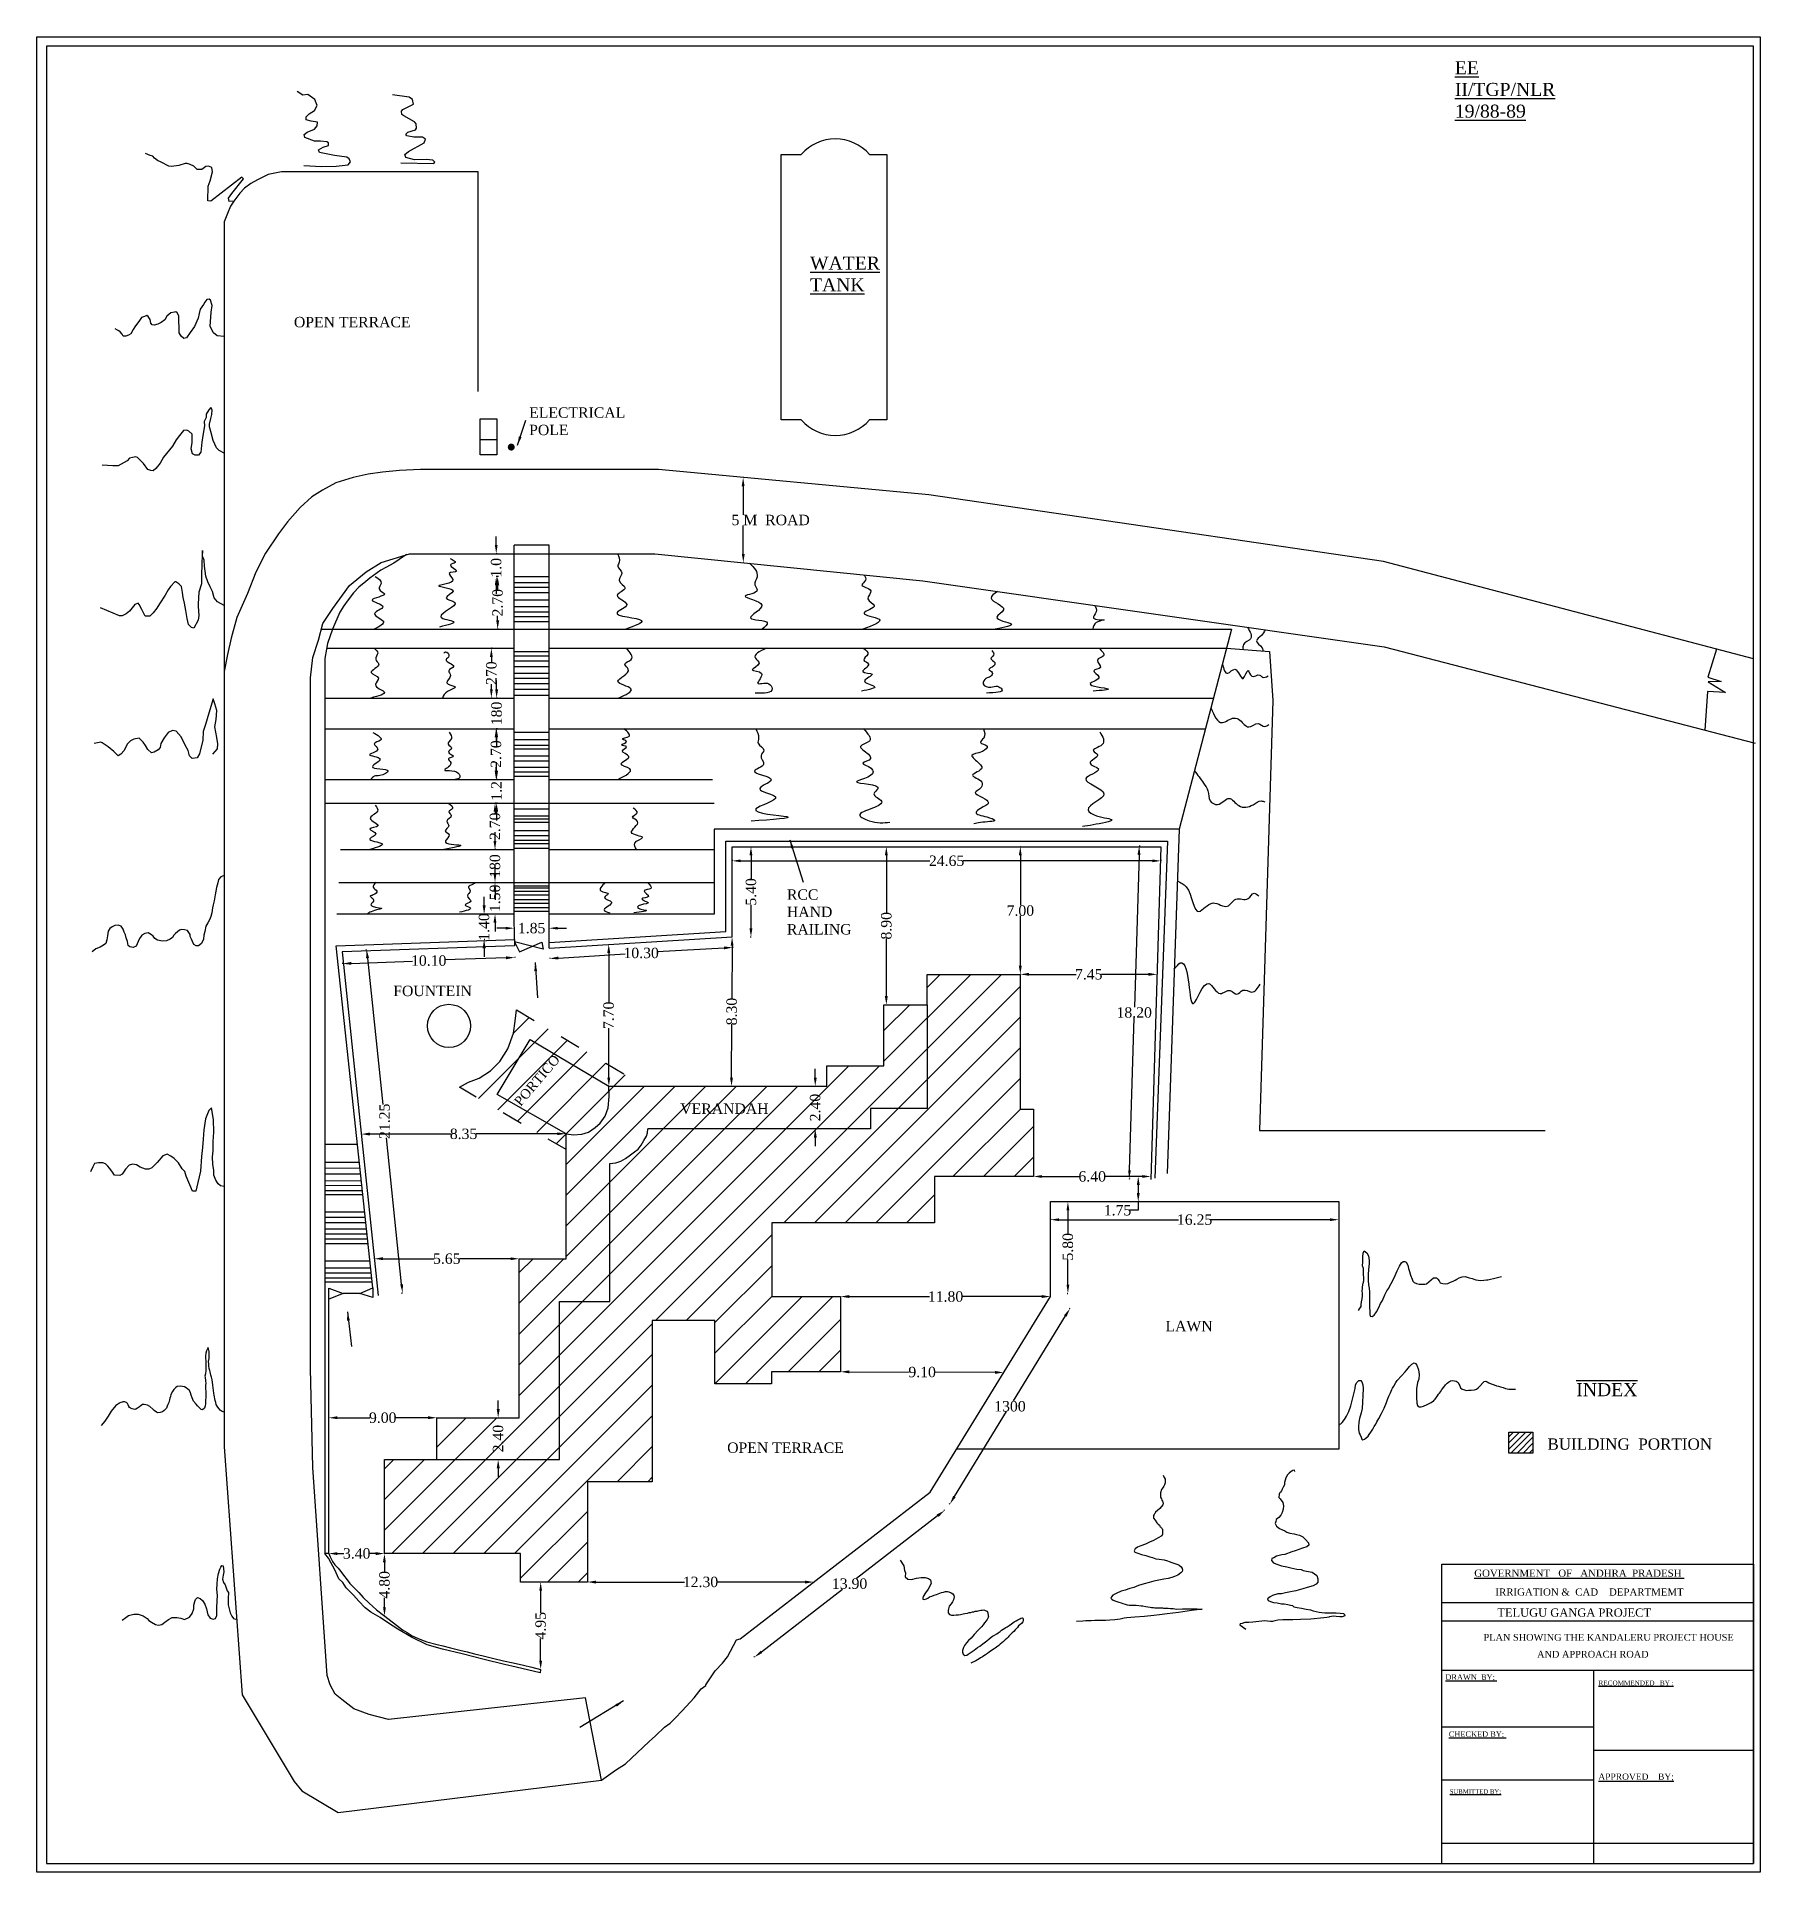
# Model space of a CAD drawing. Header units: millimetres. Extents: x 311 to 10243, y 345 to 10918.
import ezdxf

# ---------------------------------------------------------------- set-up
doc = ezdxf.new("R2010")
doc.units = ezdxf.units.MM
doc.header["$MEASUREMENT"] = 0
doc.linetypes.add('ACAD_ISO03W100', pattern=[30, 12, -18])
for name, color, linetype in [('DIM', 5, 'Continuous'), ('DWG.LINE', 10, 'Continuous'), ('HATCH', 2, 'Continuous'), ('TEXT', 7, 'Continuous')]:
    doc.layers.add(name, color=color, linetype=linetype)
doc.layers.add('DO LINE', color=3, linetype='Continuous', plot=False)
doc.layers.add('TITLE', color=7, linetype='Continuous', lineweight=30)
doc.styles.get("Standard").update_dxf_attribs({"font": 'times.ttf', "height": 60})
doc.dimstyles.get("Standard").update_dxf_attribs({"dimtxt": 60, "dimasz": 50, "dimexe": 0.18, "dimexo": 0.0625, "dimgap": 0.09, "dimtad": 0, "dimtih": 1, "dimtoh": 1, "dimdec": 0, "dimzin": 0, "dimdsep": 46, "dimtxsty": 'Standard', "dimcen": 300, "dimclrd": 5, "dimclre": 5, "dimclrt": 4, "dimadec": 0, "dimazin": 0, "dimtfac": 1, "dimtdec": 0, "dimtofl": 0, "dimtmove": 0, "dimatfit": 3, "dimfxl": 0, "dimtolj": 1, "dimtzin": 0, "dimarcsym": 0})

msp = doc.modelspace()

# ---------------------------------------------------------------- texts
at = {"layer": 'DIM', "color": 4, "ltscale": 0.2, "insert": (4540.3, 8134.1), "char_height": 60, "attachment_point": 5}
msp.add_mtext('\\A1;5 M  ROAD', dxfattribs=at)
at = {"layer": 'TEXT'}
msp.add_text('%%OINDEX', height=75, dxfattribs=at).set_placement((9182, 3087.4))
at = {"layer": 'TEXT', "ltscale": 0.2, "attachment_point": 1}
for s, insert, char_height, width in [('{\\LEE II/TGP/NLR 19/88-89}', (8482.5, 10777.1), 75, 1.011), ('{\\LWATER\\PTANK}', (4767, 9651.7), 75, 1.011), ('OPEN TERRACE', (1793.2, 9304.4), 60, 1307.983), ('ELECTRICAL\\P      POLE', (3148.7, 8783.2), 60, 3.297), ('RCC HAND\\PRAILING', (4633.9, 6006.8), 60, 0.49), ('FOUNTEIN', (2365.7, 5451.9), 60, 2.938), ('VERANDAH', (4019.7, 4773.7), 60, 2.953), ('OPEN TERRACE', (4289.7, 2820.9), 60, 731.49)]:
    msp.add_mtext(s, dxfattribs=dict(at, insert=insert, char_height=char_height, width=width))
at = {"layer": 'TEXT', "ltscale": 0.2, "insert": (3057.3, 4789.1), "char_height": 55, "attachment_point": 1, "rotation": 49.52004}
msp.add_mtext('PORTICO', dxfattribs=at)
at = {"layer": 'TEXT', "ltscale": 0.2, "attachment_point": 1}
for s, insert, char_height in [('LAWN', (6815.2, 3521), 60), ('BUILDING  PORTION', (9016, 2844.1), 65)]:
    msp.add_mtext(s, dxfattribs=dict(at, insert=insert, char_height=char_height))
at = {"layer": 'TITLE', "lineweight": 30}
for s, height, p in [('%%UGOVERNMENT   OF   ANDHRA  PRADESH ', 41.359, (8594.4, 2047.2)), ('IRRIGATION &  CAD    DEPARTMEMT ', 41.359, (8716.4, 1938.7)), ('TELUGU GANGA PROJECT', 47.578, (8727.2, 1817)), ('PLAN SHOWING THE KANDALERU PROJECT HOUSE', 39.267, (8647.8, 1678.8)), ('AND APPROACH ROAD', 39.267, (8956.4, 1581.3)), ('%%UDRAWN  BY; ', 31.416, (8428.1, 1453.6)), ('%%URECOMMENDED   BY :', 26.961, (9310.7, 1421.9)), ('%%UCHECKED BY: ', 31.416, (8447.9, 1125.4)), ('%%UAPPROVED    BY;', 36.249, (9309.3, 877.6)), ('%%USUBMITTED BY;', 25.375, (8453.1, 797.5))]:
    msp.add_text(s, height=height, dxfattribs=at).set_placement(p)

# ---------------------------------------------------------------- blocks, each defined once
blk = doc.blocks.new('*D2')
at = {"layer": 'Defpoints', "color": 0, "ltscale": 0.2}
for p in [(5460, 2535), (5542, 2429), (4365, 1690)]:
    blk.add_point(p, dxfattribs=at)
at = {"layer": 'DIM', "color": 5, "lineweight": -2, "ltscale": 0.2}
for p, q in [((5539, 2433), (5542, 2429)), ((5502, 2399), (5034, 2037)), ((4487, 1614), (4955, 1976)), ((4444, 1588), (4447, 1584))]:
    blk.add_line(p, q, dxfattribs=at)
at = {"layer": 'DIM', "color": 5, "ltscale": 0.2}
for points in [[(5497, 2406), (5508, 2392), (5542, 2429)], [(4482, 1621), (4492, 1608), (4447, 1584)]]:
    blk.add_solid(points, dxfattribs=at)
at = {"layer": 'DIM', "color": 4, "ltscale": 0.2, "insert": (4995, 2007), "char_height": 60, "attachment_point": 5}
blk.add_mtext('\\A1;13.90', dxfattribs=at)
blk = doc.blocks.new('*D3')
at = {"layer": 'Defpoints', "color": 0, "ltscale": 0.2}
for p in [(6152, 3661), (6265, 3592), (5460, 2535)]:
    blk.add_point(p, dxfattribs=at)
at = {"layer": 'DIM', "color": 5, "lineweight": -2, "ltscale": 0.2}
for p, q in [((6260, 3595), (6265, 3592)), ((6238, 3550), (5937, 3060)), ((5599, 2509), (5900, 2999)), ((5568, 2469), (5573, 2466))]:
    blk.add_line(p, q, dxfattribs=at)
at = {"layer": 'DIM', "color": 5, "ltscale": 0.2}
for points in [[(6231, 3554), (6245, 3545), (6265, 3592)], [(5592, 2513), (5606, 2505), (5573, 2466)]]:
    blk.add_solid(points, dxfattribs=at)
at = {"layer": 'DIM', "color": 4, "ltscale": 0.2, "insert": (5919, 3029), "char_height": 60, "attachment_point": 5}
blk.add_mtext('\\A1;1300', dxfattribs=at)
blk = doc.blocks.new('*D4')
at = {"layer": 'Defpoints', "color": 0, "ltscale": 0.2}
for p in [(6163, 4208), (6253, 4208), (6163, 3679)]:
    blk.add_point(p, dxfattribs=at)
at = {"layer": 'DIM', "color": 5, "lineweight": -2, "ltscale": 0.2}
for p, q in [((6248, 4208), (6253, 4208)), ((6253, 4158), (6253, 4022)), ((6253, 3729), (6253, 3874)), ((6248, 3679), (6253, 3679))]:
    blk.add_line(p, q, dxfattribs=at)
at = {"layer": 'DIM', "color": 5, "ltscale": 0.2}
for points in [[(6245, 4158), (6261, 4158), (6253, 4208)], [(6245, 3729), (6261, 3729), (6253, 3679)]]:
    blk.add_solid(points, dxfattribs=at)
at = {"layer": 'DIM', "color": 4, "ltscale": 0.2, "insert": (6253, 3948), "char_height": 60, "attachment_point": 5, "rotation": 90}
blk.add_mtext('\\A1;5.80', dxfattribs=at)
blk = doc.blocks.new('*D5')
at = {"layer": 'Defpoints', "color": 0, "ltscale": 0.2}
for p in [(6152, 4208), (7814, 4208), (7814, 4104)]:
    blk.add_point(p, dxfattribs=at)
at = {"layer": 'DIM', "color": 5, "lineweight": -2, "ltscale": 0.2}
for p, q in [((6152, 4109), (6152, 4104)), ((6202, 4104), (6891, 4104)), ((7764, 4104), (7075, 4104)), ((7814, 4109), (7814, 4104))]:
    blk.add_line(p, q, dxfattribs=at)
at = {"layer": 'DIM', "color": 5, "ltscale": 0.2}
for points in [[(6202, 4112), (6202, 4096), (6152, 4104)], [(7764, 4112), (7764, 4096), (7814, 4104)]]:
    blk.add_solid(points, dxfattribs=at)
at = {"layer": 'DIM', "color": 4, "ltscale": 0.2, "insert": (6983, 4104), "char_height": 60, "attachment_point": 5}
blk.add_mtext('\\A1;16.25', dxfattribs=at)
blk = doc.blocks.new('*D6')
at = {"layer": 'Defpoints', "color": 0, "ltscale": 0.2}
for p in [(6664, 6256), (6789, 6252), (6731, 4335)]:
    blk.add_point(p, dxfattribs=at)
at = {"layer": 'DIM', "color": 5, "lineweight": -2, "ltscale": 0.2}
for p, q in [((6669, 6255), (6664, 6256)), ((6663, 6206), (6636, 5328)), ((6608, 4389), (6634, 5266)), ((6611, 4338), (6606, 4339))]:
    blk.add_line(p, q, dxfattribs=at)
at = {"layer": 'DIM', "color": 5, "ltscale": 0.2}
for points in [[(6654, 6206), (6671, 6205), (6664, 6256)], [(6600, 4389), (6616, 4388), (6606, 4339)]]:
    blk.add_solid(points, dxfattribs=at)
at = {"layer": 'DIM', "color": 4, "ltscale": 0.2, "insert": (6635, 5297), "char_height": 60, "attachment_point": 5, "rotation": 0.01}
blk.add_mtext('\\A1;18.20', dxfattribs=at)
blk = doc.blocks.new('*D7')
at = {"layer": 'Defpoints', "color": 0, "ltscale": 0.2}
for p in [(4318, 6252), (6789, 6252), (6789, 6171)]:
    blk.add_point(p, dxfattribs=at)
at = {"layer": 'DIM', "color": 5, "lineweight": -2, "ltscale": 0.2}
for p, q in [((4318, 6176), (4318, 6171)), ((4368, 6171), (5458, 6171)), ((6739, 6171), (5650, 6171)), ((6789, 6176), (6789, 6171))]:
    blk.add_line(p, q, dxfattribs=at)
at = {"layer": 'DIM', "color": 5, "ltscale": 0.2}
for points in [[(4368, 6179), (4368, 6163), (4318, 6171)], [(6739, 6179), (6739, 6163), (6789, 6171)]]:
    blk.add_solid(points, dxfattribs=at)
at = {"layer": 'DIM', "color": 4, "ltscale": 0.2, "insert": (5554, 6171), "char_height": 60, "attachment_point": 5}
blk.add_mtext('\\A1;24.65', dxfattribs=at)
blk = doc.blocks.new('*D8')
at = {"layer": 'Defpoints', "color": 0, "ltscale": 0.2}
for p in [(5979, 5517), (6767, 5517), (6767, 5517)]:
    blk.add_point(p, dxfattribs=at)
at = {"layer": 'DIM', "color": 5, "lineweight": -2, "ltscale": 0.2}
for p, q in [((5979, 5517), (5979, 5517)), ((6029, 5517), (6300, 5517)), ((6717, 5517), (6446, 5517)), ((6767, 5517), (6767, 5517))]:
    blk.add_line(p, q, dxfattribs=at)
at = {"layer": 'DIM', "color": 5, "ltscale": 0.2}
for points in [[(6029, 5526), (6029, 5509), (5979, 5517)], [(6717, 5526), (6717, 5509), (6767, 5517)]]:
    blk.add_solid(points, dxfattribs=at)
at = {"layer": 'DIM', "color": 4, "ltscale": 0.2, "insert": (6373, 5517), "char_height": 60, "attachment_point": 5}
blk.add_mtext('\\A1;7.45', dxfattribs=at)
blk = doc.blocks.new('*D9')
at = {"layer": 'Defpoints', "color": 0, "ltscale": 0.2}
for p in [(5979, 6252), (5979, 6252), (5979, 5517)]:
    blk.add_point(p, dxfattribs=at)
at = {"layer": 'DIM', "color": 5, "lineweight": -2, "ltscale": 0.2}
for p, q in [((5979, 6252), (5978, 6252)), ((5979, 6202), (5979, 5915)), ((5979, 5567), (5979, 5854)), ((5979, 5517), (5978, 5517))]:
    blk.add_line(p, q, dxfattribs=at)
at = {"layer": 'DIM', "color": 5, "ltscale": 0.2}
for points in [[(5970, 6202), (5987, 6202), (5979, 6252)], [(5970, 5567), (5987, 5567), (5979, 5517)]]:
    blk.add_solid(points, dxfattribs=at)
at = {"layer": 'DIM', "color": 4, "ltscale": 0.2, "insert": (5979, 5884), "char_height": 60, "attachment_point": 5, "rotation": 0.01}
blk.add_mtext('\\A1;7.00', dxfattribs=at)
blk = doc.blocks.new('*D10')
at = {"layer": 'Defpoints', "color": 0, "ltscale": 0.2}
for p in [(5193, 6252), (5207, 6252), (5193, 5342)]:
    blk.add_point(p, dxfattribs=at)
at = {"layer": 'DIM', "color": 5, "lineweight": -2, "ltscale": 0.2}
for p, q in [((5202, 6252), (5207, 6252)), ((5207, 6202), (5207, 5870)), ((5207, 5392), (5207, 5723)), ((5202, 5342), (5207, 5342))]:
    blk.add_line(p, q, dxfattribs=at)
at = {"layer": 'DIM', "color": 5, "ltscale": 0.2}
for points in [[(5198, 6202), (5215, 6202), (5207, 6252)], [(5198, 5392), (5215, 5392), (5207, 5342)]]:
    blk.add_solid(points, dxfattribs=at)
at = {"layer": 'DIM', "color": 4, "ltscale": 0.2, "insert": (5207, 5797), "char_height": 60, "attachment_point": 5, "rotation": 90}
blk.add_mtext('\\A1;8.90', dxfattribs=at)
blk = doc.blocks.new('*D11')
at = {"layer": 'Defpoints', "color": 0, "ltscale": 0.2}
for p in [(4797, 4873), (4797, 4873), (4797, 4627)]:
    blk.add_point(p, dxfattribs=at)
at = {"layer": 'DIM', "color": 5, "lineweight": -2, "ltscale": 0.2}
for p, q in [((4797, 4923), (4797, 4973)), ((4797, 4873), (4797, 4873)), ((4797, 4627), (4797, 4627)), ((4797, 4577), (4797, 4527))]:
    blk.add_line(p, q, dxfattribs=at)
at = {"layer": 'DIM', "color": 5, "ltscale": 0.2}
for points in [[(4789, 4923), (4806, 4923), (4797, 4873)], [(4789, 4577), (4806, 4577), (4797, 4627)]]:
    blk.add_solid(points, dxfattribs=at)
at = {"layer": 'DIM', "color": 4, "ltscale": 0.2, "insert": (4797, 4750), "char_height": 60, "attachment_point": 5, "rotation": 90}
blk.add_mtext('\\A1;2.40', dxfattribs=at)
blk = doc.blocks.new('*D12')
at = {"layer": 'Defpoints', "color": 0, "ltscale": 0.2}
for p in [(4318, 6252), (4427, 6252), (4318, 5733)]:
    blk.add_point(p, dxfattribs=at)
at = {"layer": 'DIM', "color": 5, "lineweight": -2, "ltscale": 0.2}
for p, q in [((4422, 6252), (4427, 6252)), ((4427, 6202), (4427, 6066)), ((4427, 5783), (4427, 5918)), ((4422, 5733), (4427, 5733))]:
    blk.add_line(p, q, dxfattribs=at)
at = {"layer": 'DIM', "color": 5, "ltscale": 0.2}
for points in [[(4418, 6202), (4435, 6202), (4427, 6252)], [(4418, 5783), (4435, 5783), (4427, 5733)]]:
    blk.add_solid(points, dxfattribs=at)
at = {"layer": 'DIM', "color": 4, "ltscale": 0.2, "insert": (4427, 5992), "char_height": 60, "attachment_point": 5, "rotation": 90}
blk.add_mtext('\\A1;5.40', dxfattribs=at)
blk = doc.blocks.new('*D13')
at = {"layer": 'Defpoints', "color": 0, "ltscale": 0.2}
for p in [(4318, 5733), (4318, 5733), (4315, 4873)]:
    blk.add_point(p, dxfattribs=at)
at = {"layer": 'DIM', "color": 5, "lineweight": -2, "ltscale": 0.2}
for p, q in [((4318, 5733), (4318, 5733)), ((4318, 5683), (4317, 5376)), ((4315, 4923), (4316, 5230)), ((4315, 4873), (4314, 4873))]:
    blk.add_line(p, q, dxfattribs=at)
at = {"layer": 'DIM', "color": 5, "ltscale": 0.2}
for points in [[(4310, 5683), (4326, 5683), (4318, 5733)], [(4306, 4923), (4323, 4923), (4315, 4873)]]:
    blk.add_solid(points, dxfattribs=at)
at = {"layer": 'DIM', "color": 4, "ltscale": 0.2, "insert": (4316, 5303), "char_height": 60, "attachment_point": 5, "rotation": 90}
blk.add_mtext('\\A1;8.30', dxfattribs=at)
blk = doc.blocks.new('*D14')
at = {"layer": 'Defpoints', "color": 0, "ltscale": 0.2}
for p in [(3607, 5690), (3607, 5690), (3608, 4873)]:
    blk.add_point(p, dxfattribs=at)
at = {"layer": 'DIM', "color": 5, "lineweight": -2, "ltscale": 0.2}
for p, q in [((3607, 5690), (3607, 5690)), ((3607, 5640), (3607, 5356)), ((3608, 4923), (3608, 5207)), ((3608, 4873), (3608, 4873))]:
    blk.add_line(p, q, dxfattribs=at)
at = {"layer": 'DIM', "color": 5, "ltscale": 0.2}
for points in [[(3616, 5640), (3599, 5640), (3607, 5690)], [(3616, 4923), (3599, 4923), (3608, 4873)]]:
    blk.add_solid(points, dxfattribs=at)
at = {"layer": 'DIM', "color": 4, "ltscale": 0.2, "insert": (3607, 5281), "char_height": 60, "attachment_point": 5, "rotation": 90}
blk.add_mtext('\\A1;7.70', dxfattribs=at)
blk = doc.blocks.new('*D15')
at = {"layer": 'Defpoints', "color": 0, "ltscale": 0.2}
for p in [(4318, 5733), (3263, 5669), (4322, 5672)]:
    blk.add_point(p, dxfattribs=at)
at = {"layer": 'DIM', "color": 5, "lineweight": -2, "ltscale": 0.2}
for p, q in [((3267, 5613), (3267, 5608)), ((3317, 5611), (3701, 5635)), ((4272, 5669), (3887, 5646)), ((4321, 5677), (4322, 5672))]:
    blk.add_line(p, q, dxfattribs=at)
at = {"layer": 'DIM', "color": 5, "ltscale": 0.2}
for points in [[(3316, 5620), (3317, 5603), (3267, 5608)], [(4271, 5678), (4272, 5661), (4322, 5672)]]:
    blk.add_solid(points, dxfattribs=at)
at = {"layer": 'DIM', "color": 4, "ltscale": 0.2, "insert": (3794, 5640), "char_height": 60, "attachment_point": 5}
blk.add_mtext('\\A1;10.30', dxfattribs=at)
blk = doc.blocks.new('*D16')
at = {"layer": 'Defpoints', "color": 0, "ltscale": 0.2}
for p in [(2072, 5646), (3063, 5681), (3066, 5614)]:
    blk.add_point(p, dxfattribs=at)
at = {"layer": 'DIM', "color": 5, "lineweight": -2, "ltscale": 0.2}
for p, q in [((3016, 5612), (2663, 5600)), ((3066, 5619), (3066, 5614)), ((2074, 5584), (2074, 5578)), ((2124, 5580), (2477, 5593))]:
    blk.add_line(p, q, dxfattribs=at)
at = {"layer": 'DIM', "color": 5, "ltscale": 0.2}
for points in [[(3016, 5621), (3016, 5604), (3066, 5614)], [(2124, 5589), (2124, 5572), (2074, 5579)]]:
    blk.add_solid(points, dxfattribs=at)
at = {"layer": 'DIM', "color": 4, "ltscale": 0.2, "insert": (2570, 5596), "char_height": 60, "attachment_point": 5}
blk.add_mtext('\\A1;10.10', dxfattribs=at)
blk = doc.blocks.new('*D17')
at = {"layer": 'Defpoints', "color": 0, "ltscale": 0.2}
for p in [(3063, 5864), (3263, 5864), (3263, 5783)]:
    blk.add_point(p, dxfattribs=at)
at = {"layer": 'DIM', "color": 5, "lineweight": -2, "ltscale": 0.2}
for p, q in [((3013, 5783), (2963, 5783)), ((3063, 5788), (3063, 5783)), ((3263, 5788), (3263, 5783)), ((3313, 5783), (3363, 5783))]:
    blk.add_line(p, q, dxfattribs=at)
at = {"layer": 'DIM', "color": 5, "ltscale": 0.2}
for points in [[(3013, 5791), (3013, 5775), (3063, 5783)], [(3313, 5791), (3313, 5775), (3263, 5783)]]:
    blk.add_solid(points, dxfattribs=at)
at = {"layer": 'DIM', "color": 4, "ltscale": 0.2, "insert": (3163, 5783), "char_height": 60, "attachment_point": 5}
blk.add_mtext('\\A1;1.85', dxfattribs=at)
blk = doc.blocks.new('*D18')
at = {"layer": 'Defpoints', "color": 0, "ltscale": 0.2}
for p in [(2889, 5864), (3063, 5864), (3063, 5718)]:
    blk.add_point(p, dxfattribs=at)
at = {"layer": 'DIM', "color": 5, "lineweight": -2, "ltscale": 0.2}
for p, q in [((2889, 5914), (2889, 5964)), ((2894, 5864), (2889, 5864)), ((2894, 5718), (2889, 5718)), ((2889, 5668), (2889, 5618))]:
    blk.add_line(p, q, dxfattribs=at)
at = {"layer": 'DIM', "color": 5, "ltscale": 0.2}
for points in [[(2881, 5914), (2898, 5914), (2889, 5864)], [(2881, 5668), (2898, 5668), (2889, 5718)]]:
    blk.add_solid(points, dxfattribs=at)
at = {"layer": 'DIM', "color": 4, "ltscale": 0.2, "insert": (2889, 5790), "char_height": 60, "attachment_point": 5, "rotation": 90}
blk.add_mtext('\\A1;1.40', dxfattribs=at)
blk = doc.blocks.new('*D19')
at = {"layer": 'Defpoints', "color": 0, "ltscale": 0.2}
for p in [(2952, 6047), (2952, 6047), (2952, 5864)]:
    blk.add_point(p, dxfattribs=at)
at = {"layer": 'DIM', "color": 5, "lineweight": -2, "ltscale": 0.2}
for p, q in [((2952, 6097), (2952, 6147)), ((2952, 6047), (2952, 6047)), ((2952, 5864), (2952, 5864)), ((2952, 5814), (2952, 5764))]:
    blk.add_line(p, q, dxfattribs=at)
at = {"layer": 'DIM', "color": 5, "ltscale": 0.2}
for points in [[(2943, 6097), (2960, 6097), (2952, 6047)], [(2943, 5814), (2960, 5814), (2952, 5864)]]:
    blk.add_solid(points, dxfattribs=at)
at = {"layer": 'DIM', "color": 4, "ltscale": 0.2, "insert": (2952, 5955), "char_height": 60, "attachment_point": 5, "rotation": 90}
blk.add_mtext('\\A1;1.50', dxfattribs=at)
blk = doc.blocks.new('*D20')
at = {"layer": 'Defpoints', "color": 0, "ltscale": 0.2}
for p in [(2952, 6236), (2952, 6236), (2952, 6047)]:
    blk.add_point(p, dxfattribs=at)
at = {"layer": 'DIM', "color": 5, "lineweight": -2, "ltscale": 0.2}
for p, q in [((2952, 6286), (2952, 6336)), ((2952, 6236), (2951, 6236)), ((2952, 6047), (2951, 6047)), ((2952, 5997), (2952, 5947))]:
    blk.add_line(p, q, dxfattribs=at)
at = {"layer": 'DIM', "color": 5, "ltscale": 0.2}
for points in [[(2943, 6286), (2960, 6286), (2952, 6236)], [(2943, 5997), (2960, 5997), (2952, 6047)]]:
    blk.add_solid(points, dxfattribs=at)
at = {"layer": 'DIM', "color": 4, "ltscale": 0.2, "insert": (2952, 6141), "char_height": 60, "attachment_point": 5, "rotation": 90}
blk.add_mtext('\\A1;180', dxfattribs=at)
blk = doc.blocks.new('*D21')
at = {"layer": 'Defpoints', "color": 0, "ltscale": 0.2}
for p in [(2952, 6504), (3062, 6504), (3062, 6236)]:
    blk.add_point(p, dxfattribs=at)
at = {"layer": 'DIM', "color": 5, "lineweight": -2, "ltscale": 0.2}
for p, q in [((2957, 6504), (2952, 6504)), ((2952, 6454), (2952, 6445)), ((2952, 6286), (2952, 6295)), ((2957, 6236), (2952, 6236))]:
    blk.add_line(p, q, dxfattribs=at)
at = {"layer": 'DIM', "color": 5, "ltscale": 0.2}
for points in [[(2944, 6454), (2960, 6454), (2952, 6504)], [(2944, 6286), (2960, 6286), (2952, 6236)]]:
    blk.add_solid(points, dxfattribs=at)
at = {"layer": 'DIM', "color": 4, "ltscale": 0.2, "insert": (2952, 6370), "char_height": 60, "attachment_point": 5, "rotation": 90}
blk.add_mtext('\\A1;2.70', dxfattribs=at)
blk = doc.blocks.new('*D22')
at = {"layer": 'Defpoints', "color": 0, "ltscale": 0.2}
for p in [(2961, 6640), (3062, 6640), (3062, 6504)]:
    blk.add_point(p, dxfattribs=at)
at = {"layer": 'DIM', "color": 5, "lineweight": -2, "ltscale": 0.2}
for p, q in [((2961, 6690), (2961, 6740)), ((2966, 6640), (2961, 6640)), ((2966, 6504), (2961, 6504)), ((2961, 6454), (2961, 6404))]:
    blk.add_line(p, q, dxfattribs=at)
at = {"layer": 'DIM', "color": 5, "ltscale": 0.2}
for points in [[(2953, 6690), (2970, 6690), (2961, 6640)], [(2953, 6454), (2970, 6454), (2961, 6504)]]:
    blk.add_solid(points, dxfattribs=at)
at = {"layer": 'DIM', "color": 4, "ltscale": 0.2, "insert": (2961, 6574), "char_height": 60, "attachment_point": 5, "rotation": 90}
blk.add_mtext('\\A1;1.2', dxfattribs=at)
blk = doc.blocks.new('*D23')
at = {"layer": 'Defpoints', "color": 0, "ltscale": 0.2}
for p in [(2958, 6932), (3062, 6932), (3062, 6640)]:
    blk.add_point(p, dxfattribs=at)
at = {"layer": 'DIM', "color": 5, "lineweight": -2, "ltscale": 0.2}
for p, q in [((2963, 6932), (2958, 6932)), ((2958, 6882), (2958, 6861)), ((2958, 6690), (2958, 6711)), ((2963, 6640), (2958, 6640))]:
    blk.add_line(p, q, dxfattribs=at)
at = {"layer": 'DIM', "color": 5, "ltscale": 0.2}
for points in [[(2950, 6882), (2966, 6882), (2958, 6932)], [(2950, 6690), (2966, 6690), (2958, 6640)]]:
    blk.add_solid(points, dxfattribs=at)
at = {"layer": 'DIM', "color": 4, "ltscale": 0.2, "insert": (2958, 6786), "char_height": 60, "attachment_point": 5, "rotation": 90}
blk.add_mtext('\\A1;2.70', dxfattribs=at)
blk = doc.blocks.new('*D24')
at = {"layer": 'Defpoints', "color": 0, "ltscale": 0.2}
for p in [(2961, 7109), (3062, 7109), (3062, 6932)]:
    blk.add_point(p, dxfattribs=at)
at = {"layer": 'DIM', "color": 5, "lineweight": -2, "ltscale": 0.2}
for p, q in [((2961, 7159), (2961, 7209)), ((2966, 7109), (2961, 7109)), ((2966, 6932), (2961, 6932)), ((2961, 6882), (2961, 6832))]:
    blk.add_line(p, q, dxfattribs=at)
at = {"layer": 'DIM', "color": 5, "ltscale": 0.2}
for points in [[(2953, 7159), (2970, 7159), (2961, 7109)], [(2953, 6882), (2970, 6882), (2961, 6932)]]:
    blk.add_solid(points, dxfattribs=at)
at = {"layer": 'DIM', "color": 4, "ltscale": 0.2, "insert": (2961, 7020), "char_height": 60, "attachment_point": 5, "rotation": 90}
blk.add_mtext('\\A1;180', dxfattribs=at)
blk = doc.blocks.new('*D25')
at = {"layer": 'Defpoints', "color": 0, "ltscale": 0.2}
for p in [(2931, 7396), (3062, 7396), (3062, 7109)]:
    blk.add_point(p, dxfattribs=at)
at = {"layer": 'DIM', "color": 5, "lineweight": -2, "ltscale": 0.2}
for p, q in [((2936, 7396), (2931, 7396)), ((2931, 7346), (2931, 7316)), ((2931, 7159), (2931, 7188)), ((2936, 7109), (2931, 7109))]:
    blk.add_line(p, q, dxfattribs=at)
at = {"layer": 'DIM', "color": 5, "ltscale": 0.2}
for points in [[(2923, 7346), (2939, 7346), (2931, 7396)], [(2923, 7159), (2939, 7159), (2931, 7109)]]:
    blk.add_solid(points, dxfattribs=at)
at = {"layer": 'DIM', "color": 4, "ltscale": 0.2, "insert": (2931, 7252), "char_height": 60, "attachment_point": 5, "rotation": 90}
blk.add_mtext('\\A1;270', dxfattribs=at)
blk = doc.blocks.new('*D26')
at = {"layer": 'Defpoints', "color": 0, "ltscale": 0.2}
for p in [(2967, 7809), (3062, 7809), (3062, 7506)]:
    blk.add_point(p, dxfattribs=at)
at = {"layer": 'DIM', "color": 5, "lineweight": -2, "ltscale": 0.2}
for p, q in [((2972, 7809), (2967, 7809)), ((2967, 7759), (2967, 7733)), ((2967, 7556), (2967, 7582)), ((2972, 7506), (2967, 7506))]:
    blk.add_line(p, q, dxfattribs=at)
at = {"layer": 'DIM', "color": 5, "ltscale": 0.2}
for points in [[(2959, 7759), (2976, 7759), (2967, 7809)], [(2959, 7556), (2976, 7556), (2967, 7506)]]:
    blk.add_solid(points, dxfattribs=at)
at = {"layer": 'DIM', "color": 4, "ltscale": 0.2, "insert": (2967, 7658), "char_height": 60, "attachment_point": 5, "rotation": 90}
blk.add_mtext('\\A1;2.70', dxfattribs=at)
blk = doc.blocks.new('*D27')
at = {"layer": 'Defpoints', "color": 0, "ltscale": 0.2}
for p in [(2959, 7940), (3062, 7940), (3062, 7809)]:
    blk.add_point(p, dxfattribs=at)
at = {"layer": 'DIM', "color": 5, "lineweight": -2, "ltscale": 0.2}
for p, q in [((2959, 7990), (2959, 8040)), ((2964, 7940), (2959, 7940)), ((2964, 7809), (2959, 7809)), ((2959, 7759), (2959, 7709))]:
    blk.add_line(p, q, dxfattribs=at)
at = {"layer": 'DIM', "color": 5, "ltscale": 0.2}
for points in [[(2951, 7990), (2967, 7990), (2959, 7940)], [(2951, 7759), (2967, 7759), (2959, 7809)]]:
    blk.add_solid(points, dxfattribs=at)
at = {"layer": 'DIM', "color": 4, "ltscale": 0.2, "insert": (2959, 7859), "char_height": 60, "attachment_point": 5, "rotation": 90}
blk.add_mtext('\\A1;1.0', dxfattribs=at)
blk = doc.blocks.new('*D28')
at = {"layer": 'Defpoints', "color": 0, "ltscale": 0.2}
for p in [(2181, 4597), (2181, 4597), (3361, 4599)]:
    blk.add_point(p, dxfattribs=at)
at = {"layer": 'DIM', "color": 5, "lineweight": -2, "ltscale": 0.2}
for p, q in [((2181, 4597), (2181, 4597)), ((2231, 4598), (2699, 4598)), ((3311, 4599), (2843, 4598)), ((3361, 4599), (3361, 4599))]:
    blk.add_line(p, q, dxfattribs=at)
at = {"layer": 'DIM', "color": 5, "ltscale": 0.2}
for points in [[(2231, 4606), (2231, 4589), (2181, 4597)], [(3311, 4607), (3311, 4591), (3361, 4599)]]:
    blk.add_solid(points, dxfattribs=at)
at = {"layer": 'DIM', "color": 4, "ltscale": 0.2, "insert": (2771, 4598), "char_height": 60, "attachment_point": 5}
blk.add_mtext('\\A1;8.35', dxfattribs=at)
blk = doc.blocks.new('*D29')
at = {"layer": 'Defpoints', "color": 0, "ltscale": 0.2}
for p in [(2072, 5646), (2279, 3667), (2419, 3682)]:
    blk.add_point(p, dxfattribs=at)
at = {"layer": 'DIM', "color": 5, "lineweight": -2, "ltscale": 0.2}
for p, q in [((2207, 5660), (2212, 5661)), ((2217, 5611), (2306, 4767)), ((2414, 3732), (2326, 4575)), ((2414, 3681), (2419, 3682))]:
    blk.add_line(p, q, dxfattribs=at)
at = {"layer": 'DIM', "color": 5, "ltscale": 0.2}
for points in [[(2226, 5612), (2209, 5610), (2212, 5661)], [(2422, 3732), (2406, 3731), (2419, 3682)]]:
    blk.add_solid(points, dxfattribs=at)
at = {"layer": 'DIM', "color": 4, "ltscale": 0.2, "insert": (2316, 4671), "char_height": 60, "attachment_point": 5, "rotation": 90}
blk.add_mtext('\\A1;21.25', dxfattribs=at)
blk = doc.blocks.new('*D30')
at = {"layer": 'Defpoints', "color": 0, "ltscale": 0.2}
for p in [(2256, 3879), (2256, 3879), (3092, 3879)]:
    blk.add_point(p, dxfattribs=at)
at = {"layer": 'DIM', "color": 5, "lineweight": -2, "ltscale": 0.2}
for p, q in [((2256, 3879), (2256, 3879)), ((2306, 3879), (2602, 3879)), ((3042, 3879), (2747, 3879)), ((3092, 3879), (3092, 3879))]:
    blk.add_line(p, q, dxfattribs=at)
at = {"layer": 'DIM', "color": 5, "ltscale": 0.2}
for points in [[(2306, 3888), (2306, 3871), (2256, 3879)], [(3042, 3887), (3042, 3871), (3092, 3879)]]:
    blk.add_solid(points, dxfattribs=at)
at = {"layer": 'DIM', "color": 4, "ltscale": 0.2, "insert": (2674, 3879), "char_height": 60, "attachment_point": 5}
blk.add_mtext('\\A1;5.65', dxfattribs=at)
blk = doc.blocks.new('*D31')
at = {"layer": 'Defpoints', "color": 0, "ltscale": 0.2}
for p in [(2616, 2963), (2616, 2722), (2970, 2722)]:
    blk.add_point(p, dxfattribs=at)
at = {"layer": 'DIM', "color": 5, "lineweight": -2, "ltscale": 0.2}
for p, q in [((2965, 2963), (2970, 2963)), ((2970, 3013), (2970, 3063)), ((2965, 2722), (2970, 2722)), ((2970, 2672), (2970, 2622))]:
    blk.add_line(p, q, dxfattribs=at)
at = {"layer": 'DIM', "color": 5, "ltscale": 0.2}
for points in [[(2962, 3013), (2979, 3013), (2970, 2963)], [(2962, 2672), (2979, 2672), (2970, 2722)]]:
    blk.add_solid(points, dxfattribs=at)
at = {"layer": 'DIM', "color": 4, "ltscale": 0.2, "insert": (2970, 2843), "char_height": 60, "attachment_point": 5, "rotation": 90}
blk.add_mtext('\\A1;2.40', dxfattribs=at)
blk = doc.blocks.new('*D32')
at = {"layer": 'Defpoints', "color": 0, "ltscale": 0.2}
for p in [(1994, 2963), (1994, 2963), (2616, 2963)]:
    blk.add_point(p, dxfattribs=at)
at = {"layer": 'DIM', "color": 5, "lineweight": -2, "ltscale": 0.2}
for p, q in [((1994, 2963), (1994, 2964)), ((2044, 2963), (2231, 2963)), ((2566, 2963), (2380, 2963)), ((2616, 2963), (2616, 2964))]:
    blk.add_line(p, q, dxfattribs=at)
at = {"layer": 'DIM', "color": 5, "ltscale": 0.2}
for points in [[(2044, 2972), (2044, 2955), (1994, 2963)], [(2566, 2972), (2566, 2955), (2616, 2963)]]:
    blk.add_solid(points, dxfattribs=at)
at = {"layer": 'DIM', "color": 4, "ltscale": 0.2, "insert": (2305, 2963), "char_height": 60, "attachment_point": 5}
blk.add_mtext('\\A1;9.00', dxfattribs=at)
blk = doc.blocks.new('*D33')
at = {"layer": 'Defpoints', "color": 0, "ltscale": 0.2}
for p in [(1994, 2181), (1994, 2181), (2315, 2181)]:
    blk.add_point(p, dxfattribs=at)
at = {"layer": 'DIM', "color": 5, "lineweight": -2, "ltscale": 0.2}
for p, q in [((1994, 2181), (1994, 2180)), ((2044, 2181), (2080, 2181)), ((2265, 2181), (2229, 2181)), ((2315, 2181), (2315, 2180))]:
    blk.add_line(p, q, dxfattribs=at)
at = {"layer": 'DIM', "color": 5, "ltscale": 0.2}
for points in [[(2044, 2189), (2044, 2172), (1994, 2181)], [(2265, 2189), (2265, 2172), (2315, 2181)]]:
    blk.add_solid(points, dxfattribs=at)
at = {"layer": 'DIM', "color": 4, "ltscale": 0.2, "insert": (2155, 2181), "char_height": 60, "attachment_point": 5}
blk.add_mtext('\\A1;3.40', dxfattribs=at)
blk = doc.blocks.new('*D34')
at = {"layer": 'Defpoints', "color": 0, "ltscale": 0.2}
for p in [(2315, 2180), (2315, 1821), (2315, 1821)]:
    blk.add_point(p, dxfattribs=at)
at = {"layer": 'DIM', "color": 5, "lineweight": -2, "ltscale": 0.2}
for p, q in [((2315, 2180), (2315, 2180)), ((2315, 2130), (2315, 2076)), ((2315, 1871), (2315, 1926)), ((2315, 1821), (2315, 1821))]:
    blk.add_line(p, q, dxfattribs=at)
at = {"layer": 'DIM', "color": 5, "ltscale": 0.2}
for points in [[(2323, 2130), (2306, 2130), (2315, 2180)], [(2323, 1871), (2307, 1871), (2315, 1821)]]:
    blk.add_solid(points, dxfattribs=at)
at = {"layer": 'DIM', "color": 4, "ltscale": 0.2, "insert": (2315, 2001), "char_height": 60, "attachment_point": 5, "rotation": 90}
blk.add_mtext('\\A1;4.80', dxfattribs=at)
blk = doc.blocks.new('*D35')
at = {"layer": 'Defpoints', "color": 0, "ltscale": 0.2}
for p in [(3215, 2017), (3215, 2017), (3215, 1513)]:
    blk.add_point(p, dxfattribs=at)
at = {"layer": 'DIM', "color": 5, "lineweight": -2, "ltscale": 0.2}
for p, q in [((3215, 2017), (3215, 2017)), ((3215, 1967), (3215, 1839)), ((3215, 1563), (3215, 1691)), ((3215, 1513), (3215, 1513))]:
    blk.add_line(p, q, dxfattribs=at)
at = {"layer": 'DIM', "color": 5, "ltscale": 0.2}
for points in [[(3207, 1967), (3223, 1967), (3215, 2017)], [(3207, 1563), (3223, 1563), (3215, 1513)]]:
    blk.add_solid(points, dxfattribs=at)
at = {"layer": 'DIM', "color": 4, "ltscale": 0.2, "insert": (3215, 1765), "char_height": 60, "attachment_point": 5, "rotation": 90}
blk.add_mtext('\\A1;4.95', dxfattribs=at)
blk = doc.blocks.new('*D36')
at = {"layer": 'Defpoints', "color": 0, "ltscale": 0.2}
for p in [(3484, 2017), (4788, 2017), (4788, 2017)]:
    blk.add_point(p, dxfattribs=at)
at = {"layer": 'DIM', "color": 5, "lineweight": -2, "ltscale": 0.2}
for p, q in [((3484, 2017), (3484, 2017)), ((3534, 2017), (4043, 2017)), ((4738, 2017), (4229, 2017)), ((4788, 2017), (4788, 2017))]:
    blk.add_line(p, q, dxfattribs=at)
at = {"layer": 'DIM', "color": 5, "ltscale": 0.2}
for points in [[(3534, 2025), (3534, 2008), (3484, 2017)], [(4738, 2025), (4738, 2008), (4788, 2017)]]:
    blk.add_solid(points, dxfattribs=at)
at = {"layer": 'DIM', "color": 4, "ltscale": 0.2, "insert": (4136, 2017), "char_height": 60, "attachment_point": 5}
blk.add_mtext('\\A1;12.30', dxfattribs=at)
blk = doc.blocks.new('*D37')
at = {"layer": 'Defpoints', "color": 0, "ltscale": 0.2}
for p in [(6054, 4353), (6732, 4353), (6732, 4353)]:
    blk.add_point(p, dxfattribs=at)
at = {"layer": 'DIM', "color": 5, "lineweight": -2, "ltscale": 0.2}
for p, q in [((6054, 4353), (6054, 4353)), ((6104, 4353), (6319, 4353)), ((6682, 4353), (6467, 4353)), ((6732, 4353), (6732, 4353))]:
    blk.add_line(p, q, dxfattribs=at)
at = {"layer": 'DIM', "color": 5, "ltscale": 0.2}
for points in [[(6104, 4361), (6104, 4345), (6054, 4353)], [(6682, 4361), (6682, 4345), (6732, 4353)]]:
    blk.add_solid(points, dxfattribs=at)
at = {"layer": 'DIM', "color": 4, "ltscale": 0.2, "insert": (6393, 4353), "char_height": 60, "attachment_point": 5}
blk.add_mtext('\\A1;6.40', dxfattribs=at)
blk = doc.blocks.new('*D38')
at = {"layer": 'Defpoints', "color": 0, "ltscale": 0.2}
for p in [(6732, 4353), (6658, 4208), (6732, 4208)]:
    blk.add_point(p, dxfattribs=at)
at = {"layer": 'DIM', "color": 5, "lineweight": -2, "ltscale": 0.2}
for p, q in [((6663, 4353), (6658, 4353)), ((6658, 4303), (6658, 4258)), ((6658, 4158), (6608, 4158)), ((6663, 4208), (6658, 4208)), ((6658, 4208), (6658, 4158))]:
    blk.add_line(p, q, dxfattribs=at)
at = {"layer": 'DIM', "color": 5, "ltscale": 0.2}
for points in [[(6650, 4303), (6667, 4303), (6658, 4353)], [(6650, 4258), (6667, 4258), (6658, 4208)]]:
    blk.add_solid(points, dxfattribs=at)
at = {"layer": 'DIM', "color": 4, "ltscale": 0.2, "insert": (6539, 4158), "char_height": 60, "attachment_point": 5, "rotation": 0.01}
blk.add_mtext('\\A1;1.75', dxfattribs=at)
blk = doc.blocks.new('*D39')
at = {"layer": 'Defpoints', "color": 0, "ltscale": 0.2}
for p in [(4943, 3661), (4943, 3661), (6152, 3661)]:
    blk.add_point(p, dxfattribs=at)
at = {"layer": 'DIM', "color": 5, "lineweight": -2, "ltscale": 0.2}
for p, q in [((4943, 3661), (4943, 3662)), ((4993, 3661), (5455, 3661)), ((6102, 3661), (5640, 3661)), ((6152, 3661), (6152, 3662))]:
    blk.add_line(p, q, dxfattribs=at)
at = {"layer": 'DIM', "color": 5, "ltscale": 0.2}
for points in [[(4993, 3670), (4993, 3653), (4943, 3661)], [(6102, 3670), (6102, 3653), (6152, 3661)]]:
    blk.add_solid(points, dxfattribs=at)
at = {"layer": 'DIM', "color": 4, "ltscale": 0.2, "insert": (5548, 3661), "char_height": 60, "attachment_point": 5}
blk.add_mtext('\\A1;11.80', dxfattribs=at)
blk = doc.blocks.new('*D40')
at = {"layer": 'Defpoints', "color": 0, "ltscale": 0.2}
for p in [(4943, 3228), (5883, 3224), (5883, 3224)]:
    blk.add_point(p, dxfattribs=at)
at = {"layer": 'DIM', "color": 5, "lineweight": -2, "ltscale": 0.2}
for p, q in [((4943, 3228), (4943, 3228)), ((4993, 3227), (5339, 3226)), ((5833, 3224), (5487, 3226)), ((5883, 3224), (5883, 3224))]:
    blk.add_line(p, q, dxfattribs=at)
at = {"layer": 'DIM', "color": 5, "ltscale": 0.2}
for points in [[(4993, 3236), (4993, 3219), (4943, 3228)], [(5833, 3233), (5833, 3216), (5883, 3224)]]:
    blk.add_solid(points, dxfattribs=at)
at = {"layer": 'DIM', "color": 4, "ltscale": 0.2, "insert": (5413, 3226), "char_height": 60, "attachment_point": 5}
blk.add_mtext('\\A1;9.10', dxfattribs=at)

# ---------------------------------------------------------------- dimensions: what is measured, and where the dimension line sits
at = {"layer": 'DIM', "ltscale": 0.2}
for base, p1, p2, text, picture, middle in [((2958.9, 7940.3), (3062, 7809.1), (3062, 7940.3), '1.0', '*D27', (2958.9, 7859.1)), ((2961.3, 6640.2), (3062, 6504.2), (3062, 6640.2), '1.2', '*D22', (2961.3, 6574)), ((2889.4, 5863.9), (3063.4, 5718), (3063.4, 5863.9), '1.40', '*D18', (2889.4, 5789.8)), ((6253, 4208.4), (6162.7, 3678.8), (6162.7, 4208.4), '5.80', '*D4', (6253, 3948.1))]:
    dim = msp.add_linear_dim(base=base, p1=p1, p2=p2, angle=90, text=text, dimstyle='Standard', dxfattribs=at)
    dim.commit()
    dim.dimension.update_dxf_attribs({"geometry": picture, "text_midpoint": middle, "dimtype": 161, "text_rotation": 90})
for p1, p2, distance, text, picture, middle, turn in [((3062, 7506), (3062, 7809.1), 94.8, '2.70', '*D26', (2967.3, 7657.5), 90), ((3062, 7108.9), (3062, 7395.8), 131.1, '270', '*D25', (2931, 7252.3), 90), ((3062, 6931.6), (3062, 7108.9), 100.6, '180', '*D24', (2961.4, 7020.3), 90), ((3062, 6640.2), (3062, 6931.6), 104.2, '2.70', '*D23', (2957.9, 6785.9), 90), ((3062, 6235.9), (3062, 6504.2), 110.1, '2.70', '*D21', (2952, 6370), 90), ((2951.6, 6046.9), (2951.6, 6235.9), 0, '180', '*D20', (2951.6, 6141.4), 90), ((4318.2, 5732.6), (4318.2, 6251.8), -108.4, '5.40', '*D12', (4426.6, 5992.2), 90), ((5193.3, 5341.8), (5193.3, 6251.8), -13.3, '8.90', '*D10', (5206.5, 5796.8), 90), ((5978.5, 5517.2), (5978.5, 6251.8), 0, '7.00', '*D9', (5978.5, 5884.5), 0.01), ((6731.4, 4334.8), (6789.2, 6251.8), 125.1, '18.20', '*D6', (6635.2, 5297.1), 0.01), ((2951.8, 5863.9), (2951.8, 6046.9), 0, '1.50', '*D19', (2951.8, 5955.4), 90), ((4314.5, 4873.1), (4318.2, 5732.6), 0, '8.30', '*D13', (4316.4, 5302.9), 90), ((2071.7, 5646), (2278.7, 3667.1), 141.2, '21.25', '*D29', (2315.6, 4671.3), 90), ((3607.7, 4873.1), (3607.2, 5689.7), 0, '7.70', '*D14', (3607.5, 5281.4), 90), ((4797.3, 4626.9), (4797.3, 4873.1), 0, '2.40', '*D11', (4797.3, 4750), 90), ((6732, 4352.9), (6732, 4208.4), -73.8, '1.75', '*D38', (6538.7, 4158.4), 0.01), ((2616.5, 2963.4), (2616.5, 2722.2), 353.8, '2.40', '*D31', (2970.3, 2842.8), 90), ((2314.7, 2180.4), (2315.1, 1821.4), 0, '4.80', '*D34', (2314.9, 2000.9), 90), ((3215, 1513.5), (3215, 2016.8), 0, '4.95', '*D35', (3215, 1765.2), 90)]:
    dim = msp.add_aligned_dim(p1=p1, p2=p2, distance=distance, text=text, dimstyle='Standard', dxfattribs=at)
    dim.commit()
    dim.dimension.update_dxf_attribs({"geometry": picture, "text_midpoint": middle, "text_rotation": turn})
for p1, p2, distance, text, picture, middle in [((4318.2, 6251.8), (6789.2, 6251.8), -80.7, '24.65', '*D7', (5553.7, 6171)), ((3063.4, 5863.9), (3263.4, 5863.9), -81, '1.85', '*D17', (3163.4, 5782.9)), ((3263.4, 5668.9), (4318, 5732.6), -60.5, '10.30', '*D15', (3794.4, 5640.3)), ((2071.7, 5646), (3063.4, 5681.4), -67.4, '10.10', '*D16', (2569.9, 5596.4)), ((5978.5, 5517.2), (6767.1, 5517.2), 0, '7.45', '*D8', (6372.8, 5517.2)), ((3361.4, 4599), (2181.4, 4597.5), 0, '8.35', '*D28', (2771.4, 4598.2)), ((6054.4, 4353.1), (6732, 4353.1), 0, '6.40', '*D37', (6393.2, 4353.1)), ((6152.1, 4208.4), (7814.2, 4208.4), -104.5, '16.25', '*D5', (6983.1, 4103.9)), ((3092, 3879.1), (2256.5, 3879.3), 0, '5.65', '*D30', (2674.2, 3879.2)), ((6152.1, 3661.4), (4942.9, 3661.4), 0, '11.80', '*D39', (5547.5, 3661.4)), ((5460.2, 2535.4), (6152.1, 3661.4), -132, '1300', '*D3', (5918.6, 3029.3)), ((4942.9, 3227.7), (5883.3, 3224), 0, '9.10', '*D40', (5413.1, 3225.9)), ((2616.5, 2963.4), (1994.3, 2963.4), 0, '9.00', '*D32', (2305.4, 2963.4)), ((4365.3, 1689.8), (5460.2, 2535.4), -133.9, '13.90', '*D2', (4994.6, 2006.7)), ((2314.7, 2180.7), (1994.3, 2180.7), 0.1, '3.40', '*D33', (2154.5, 2180.6)), ((3484.5, 2016.8), (4788.3, 2016.5), 0, '12.30', '*D36', (4136.4, 2016.7))]:
    dim = msp.add_aligned_dim(p1=p1, p2=p2, distance=distance, text=text, dimstyle='Standard', dxfattribs=at)
    dim.commit()
    dim.dimension.update_dxf_attribs({"geometry": picture, "text_midpoint": middle})

# ---------------------------------------------------------------- hatches: boundary and pattern name
at = {"layer": 'HATCH', "ltscale": 0.2}
h = msp.add_hatch(dxfattribs=at)
h.set_pattern_fill('ANSI31', color=256, scale=1000, style=0)
h.paths.add_polyline_path([(3614.4, 3632.4), (3324, 3632.4), (3324, 2722.2), (2616.5, 2722.2), (2314.7, 2722.2), (2314.7, 2180.7), (3098.9, 2180.7), (3098.9, 2016.8), (3484.5, 2016.8), (3484.5, 2594.4), (3858.1, 2594.4), (3858.1, 3522.5), (4218.8, 3522.5), (4218.8, 3158), (4545.2, 3158), (4545.2, 3227.7), (4942.9, 3227.7), (4942.9, 3661.7), (4546.3, 3661.7), (4546.3, 4085.7), (5484.8, 4085.7), (5484.8, 4353.1), (6054.4, 4353.1), (6054.4, 4741.5), (5978.5, 4741.5), (5978.5, 5517.2), (5442.4, 5517.2), (5442.4, 5341.8), (5442.4, 4743.9), (5116, 4743.9), (5116, 4626.9), (3832.3, 4626.9), (3830.5, 4604.4), (3824.4, 4585.4), (3809.3, 4560.9), (3794, 4533.3), (3777, 4511.2), (3754.9, 4495.1), (3732, 4478), (3703.4, 4457), (3677, 4442.1), (3648.2, 4432.1), (3614.4, 4427.2)])
h.paths.add_polyline_path([(3558.7, 4659.9), (3528.8, 4634.3), (3489.8, 4608.6), (3451.9, 4596.8), (3404.4, 4592), (3361.4, 4599), (3361.4, 3879.1), (3092, 3879.1), (3092, 2963.4), (2616.5, 2963.4), (2616.5, 2722.2), (3324, 2722.2), (3324, 3632.4), (3614.4, 3632.4), (3614.4, 4427.2), (3648.2, 4432.1), (3677, 4442.1), (3703.4, 4457), (3732, 4478), (3754.9, 4495.1), (3777, 4511.2), (3794, 4533.3), (3809.3, 4560.9), (3824.4, 4585.4), (3830.5, 4604.4), (3832.3, 4626.9), (5116, 4626.9), (5116, 4743.9), (5442.4, 4743.9), (5442.4, 5341.8), (5193.3, 5341.8), (5193.3, 4991), (4864.8, 4991), (4864.8, 4873.1), (3607.7, 4873.1), (3609.4, 4813.1), (3604.1, 4748.6), (3586.4, 4699.4)], flags=17)
h.paths.add_polyline_path([(3154.8, 5141.8), (2965.2, 4825.8), (3361.4, 4599), (3404.4, 4592), (3451.9, 4596.8), (3489.8, 4608.6), (3528.8, 4634.3), (3558.7, 4659.9), (3586.4, 4699.4), (3604.1, 4748.6), (3609.4, 4813.1), (3607.7, 4873.1)], flags=0)
h.paths.add_polyline_path([(3607.7, 4873.1), (3813, 4873.1), (3075, 5313.2), (3067.3, 5248.3), (3057.6, 5178.3), (3025.6, 5088.3), (2979.1, 5015.4), (2926.7, 4962.1), (2860.8, 4919.5), (2799.8, 4895.3), (2746.5, 4867), (3361.4, 4507.4), (3361.4, 4599), (2965.2, 4825.8), (3154.8, 5141.8)], flags=16)
h = msp.add_hatch(dxfattribs=at)
h.set_pattern_fill('ANSI31', color=256, scale=200, style=0)
h.paths.add_polyline_path([(8932.6, 2880.5), (8793, 2880.5), (8793, 2759.7), (8932.6, 2759.7)])

# ---------------------------------------------------------------- linework, layer by layer
at = {"layer": 'DIM', "color": 5, "ltscale": 0.2}
for p, q in [((4381.6, 8329.2), (4382, 8164.9)), ((4382.6, 7938.9), (4382.2, 8103.3)), ((4382.7, 7888.9), (4382.9, 7888.9))]:
    msp.add_line(p, q, dxfattribs=at)
for points in [[(4389.9, 8329.3), (4373.3, 8329.2), (4381.5, 8379.2)], [(4390.9, 7939), (4374.2, 7938.9), (4382.7, 7888.9)]]:
    msp.add_solid(points, dxfattribs=at)
at = {"layer": 'DO LINE', "linetype": 'ACAD_ISO03W100', "ltscale": 10}
for points in [[(3361.4, 4507.4), (2746.5, 4867), (2799.8, 4895.3), (2860.8, 4919.5), (2926.7, 4962.1), (2979.1, 5015.4), (3025.6, 5088.3), (3057.6, 5178.3), (3067.3, 5248.3), (3075, 5313.2), (3813, 4873.1)], [(3361.4, 4599), (3404.4, 4592), (3451.9, 4596.8), (3489.8, 4608.6), (3528.8, 4634.3), (3558.7, 4659.9), (3586.4, 4699.4), (3604.1, 4748.6), (3609.4, 4813.1), (3607.7, 4873.1)], [(3614.4, 4427.2), (3648.2, 4432.1), (3677, 4442.1), (3703.4, 4457), (3732, 4478), (3754.9, 4495.1), (3777, 4511.2), (3794, 4533.3), (3809.3, 4560.9), (3824.4, 4585.4), (3830.5, 4604.4), (3832.3, 4626.9)]]:
    msp.add_lwpolyline(points, dxfattribs=at)
at = {"layer": 'DWG.LINE', "color": 5, "ltscale": 0.2}
msp.add_line((4381.5, 8379.2), (4381.7, 8379.2), dxfattribs=at)
at = {"layer": 'DWG.LINE', "ltscale": 0.2}
for p, q in [((2441, 7934.9), (2400, 7906.6)), ((2272.9, 7829.9), (2229.9, 7800.2)), ((2294, 7845.6), (2272.9, 7829.9)), ((2322.9, 7860), (2294, 7845.6)), ((2368.8, 7885.5), (2322.9, 7860)), ((2400, 7906.6), (2368.8, 7885.5)), ((2167.6, 7748.3), (2135.7, 7714.5)), ((2207.2, 7779.5), (2167.6, 7748.3)), ((2229.9, 7800.2), (2207.2, 7779.5)), ((2080.1, 7640.8), (2058.7, 7603.9)), ((2105.1, 7675.2), (2080.1, 7640.8)), ((2135.7, 7714.5), (2105.1, 7675.2)), ((2058.7, 7603.9), (2016.3, 7506)), ((1987.1, 7423.6), (1981.2, 7390.6)), ((2016.3, 7506), (1987.1, 7423.6)), ((1981.2, 7390.6), (1971.8, 7336.2)), ((1971.8, 7336.2), (1971.8, 2180.7)), ((1994.3, 2180.7), (1994.3, 3646.2))]:
    msp.add_line(p, q, dxfattribs=at)
for points in [[(4716.8, 8711.2), (4601.7, 8711.2), (4601.7, 10239.8), (4716.8, 10239.8)], [(5109.2, 10239.8), (5209.4, 10239.8), (5209.4, 8711.2), (5109.2, 8711.2)], [(2854.5, 8874.8), (2854.5, 10139), (1722.3, 10139), (1645.1, 10124.3), (1582.7, 10093.2), (1544.9, 10073.5), (1508.8, 10045.6), (1480.9, 10016.1), (1446.4, 9971.8), (1428.3, 9942.2), (1410.2, 9899.6), (1392.2, 9852), (1392.2, 2794.8), (1494.3, 1367.8), (1794, 867.7), (1839.7, 813.7), (2047.7, 689.1), (3565.5, 876), (3474, 1349.5), (2338.7, 1224.9), (2226.5, 1253.9), (2139.1, 1287.2), (2068.4, 1341.2), (2031, 1370.2), (2001.9, 1424.2), (1985.3, 1478.2), (1901.9, 2677.2), (1889.4, 3247.6), (1889.4, 7225.9), (1901.3, 7342.2), (1934.6, 7441.8), (1959.5, 7537.4), (2017.7, 7624.6), (2113.4, 7757.5), (2209, 7836.4), (2296.3, 7890.4), (2458.5, 7940.3), (3873.1, 7940.3), (5417.3, 7784.8), (8076, 7403.3), (10212.6, 6849.2)], [(2865.5, 8598.4), (2963, 8598.4)], [(10203.3, 7334.1), (8071.7, 7895.9), (5452.1, 8279.5), (3894.5, 8424.6), (2522.3, 8424.6), (2400.8, 8419.8), (2303.8, 8410.3), (2221, 8397.6), (2135.1, 8378.5), (2034.5, 8348.3), (1958.1, 8305.3), (1895.9, 8267), (1829.1, 8206.6), (1755.7, 8123.7), (1704.8, 8053.8), (1629.9, 7943.7), (1574.2, 7834.1), (1526.5, 7711.3), (1464.4, 7572.7), (1431, 7453.3), (1410.3, 7359.5), (1392.2, 7261)], [(3062, 5863.9), (3062, 7988.5)], [(3263.4, 7988.5), (3062, 7988.5)], [(3263.4, 5668.9), (3263.4, 7988.5)], [(3062, 7809.1), (3263.4, 7809.1)], [(3062, 7775.2), (3263.4, 7775.2)], [(3062.6, 7747.2), (3263.9, 7747.2)], [(3062.6, 7717.3), (3263.9, 7717.3)], [(3062.6, 7675.4), (3263.9, 7675.4)], [(3062.6, 7635.5), (3263.9, 7635.5)], [(3062.6, 7605.6), (3263.9, 7605.6)], [(3062.6, 7577.7), (3263.9, 7577.7)], [(3062.6, 7549.7), (3263.9, 7549.7)], [(1951.3, 7506), (7195.9, 7506)], [(7195.9, 7506), (6893.7, 6353.8), (4215.1, 6353.8), (4215.1, 5863.9), (3263.4, 5863.9)], [(1982.1, 7395.8), (3062, 7395.8)], [(3062, 7376.9), (3263.4, 7376.9)], [(3062.6, 7351.8), (3263.9, 7351.8)], [(3062.6, 7323.9), (3263.9, 7323.9)], [(3263.4, 7395.8), (7167, 7395.7), (7415.5, 7376), (7433, 7094.3), (7356.3, 4618.6), (9002.9, 4618.6)], [(3062.6, 7290), (3263.9, 7290)], [(3062.6, 7252), (3263.9, 7252)], [(3062.6, 7224.1), (3263.9, 7224.1)], [(3062.6, 7192.2), (3263.9, 7192.2)], [(1971.8, 7108.9), (3062, 7108.9)], [(3062, 7126.1), (3263.4, 7126.1)], [(3062.6, 7160.3), (3263.9, 7160.3)], [(3263.4, 7108.9), (7091.8, 7109)], [(1971.8, 6931.6), (3062, 6931.6)], [(3062, 6911.8), (3263.4, 6911.8)], [(3263.4, 6931.6), (7045.3, 6931.6)], [(3062.6, 6870), (3263.9, 6870)], [(3062.6, 6838.1), (3263.9, 6838.1)], [(3062.6, 6816.2), (3263.9, 6816.2)], [(3062.6, 6776.3), (3263.9, 6776.3)], [(3062, 6710.4), (3263.4, 6710.4)], [(3062, 6684.5), (3263.4, 6684.5)], [(3062.6, 6746.3), (3263.9, 6746.3)], [(1971.8, 6640.2), (3062, 6640.2)], [(3062, 6659.7), (3263.4, 6659.7)], [(3263.4, 6640.2), (4205.9, 6640.2)], [(1971.8, 6504.2), (4214.8, 6504.2)], [(3062, 6470.3), (3263.4, 6470.3)], [(3062, 6430.4), (3263.4, 6430.4)], [(3062.6, 6412.4), (3263.9, 6412.4)], [(3062.6, 6394.5), (3263.9, 6394.5)], [(3062.6, 6346.6), (3263.9, 6346.6)], [(6893.7, 6353.8), (6824.3, 4369.3)], [(3062, 6316.7), (3263.4, 6316.7)], [(3062, 6290.7), (3263.4, 6290.7)], [(3062, 6270.8), (3263.4, 6270.8)], [(3062, 6244.6), (3263.4, 6244.6)], [(3263.4, 5701.2), (4281.7, 5764.7), (4281.7, 6285), (6826.4, 6285), (6754, 4343.7)], [(3263.4, 5668.9), (4318.2, 5732.6), (4318.2, 6251.8), (6789.2, 6251.8), (6731.4, 4334.8)], [(2061.1, 6235.9), (3062, 6235.9)], [(3263.4, 6235.9), (4215.1, 6235.9)], [(2051.5, 6046.9), (4215.1, 6046.9)], [(3062, 6015), (3263.4, 6015)], [(3062, 5997), (3263.4, 5997)], [(3062, 5975.2), (3263.4, 5975.2)], [(3062, 5948.4), (3263.4, 5948.4)], [(3062, 5926.5), (3263.4, 5926.5)], [(3062.6, 6026.4), (3263.9, 6026.4)], [(2248.8, 3712.1), (2036, 5680.9), (3063.4, 5718), (3062, 5863.9)], [(3062, 5863.9), (2040.1, 5863.9)], [(3062, 5902.3), (3263.4, 5902.3)], [(3062.6, 5881), (3263.9, 5881)], [(3063.4, 5718), (3063.4, 5681.4), (2071.7, 5646), (2278.7, 3667.1)], [(3063.4, 5704.2), (3092.2, 5647.8), (3221.2, 5702.7), (3228.8, 5662.4), (3063.4, 5704.2)], [(3607.7, 4873.1), (4864.8, 4873.1), (4864.8, 4991), (5193.3, 4991), (5193.3, 5341.8), (5442.4, 5341.8), (5442.4, 5517.2), (5978.5, 5517.2), (5978.5, 4741.5), (6054.4, 4741.5), (6054.4, 4353.1), (5484.8, 4353.1), (5484.8, 4085.7), (4546.3, 4085.7), (4546.3, 3661.7), (4942.9, 3661.7), (4942.9, 3227.7), (4545.2, 3227.7), (4545.2, 3158), (4218.8, 3158), (4218.8, 3522.5), (3858.1, 3522.5), (3858.1, 2594.4), (3484.5, 2594.4), (3484.5, 2016.8), (3098.9, 2016.8), (3098.9, 2180.7), (2314.7, 2180.7), (2314.7, 2722.2), (2616.5, 2722.2), (2616.5, 2963.4), (3092, 2963.4), (3092, 3879.1), (3361.4, 3879.1), (3361.4, 4599), (2965.2, 4825.8), (3154.8, 5141.8), (3607.7, 4873.1)], [(5442.4, 5341.8), (5442.4, 4743.9), (5116, 4743.9), (5116, 4626.9), (3832.3, 4626.9)], [(1971.8, 4539.3), (2159.4, 4539.1)], [(1971.8, 4436.2), (2170.6, 4435.6)], [(1971.8, 4401.5), (2174.2, 4402.3)], [(1971.8, 4368.6), (2177.9, 4368.1)], [(2616.5, 2722.2), (3324, 2722.2), (3324, 3632.4), (3614.4, 3632.4), (3614.4, 4427.2)], [(1971.8, 4329.5), (2182.1, 4328.8)], [(1971.8, 4302.8), (2185.1, 4301.4)], [(1971.8, 4272.5), (2188.2, 4272.4)], [(2190.9, 4247.7), (1971.8, 4247.7)], [(2201.7, 4147.4), (1971.8, 4147.4)], [(3565.5, 876), (3646.9, 932.8), (3704.4, 968.8), (3839.5, 1098.4), (3877, 1131.8), (3927.8, 1181.2), (3961.2, 1203.9), (3989.3, 1232), (4030.9, 1275.1), (4100.4, 1349.9), (4140.6, 1402.2), (4166, 1420.9), (4166, 1424.9), (4220.8, 1505.1), (4262.3, 1550.5), (4291.8, 1585.6), (4344, 1684.5), (4365.3, 1689.8), (5460.2, 2535.4), (6152.1, 3661.4), (6152.1, 4208.4), (7814.2, 4208.4), (7814.2, 2782.7), (5612.1, 2782.7)], [(2205.1, 4116.1), (1971.8, 4116.1)], [(2208.4, 4085.8), (1971.8, 4085.8)], [(2212.3, 4049.8), (1971.8, 4049.8)], [(2215.4, 4021.2), (1971.8, 4021.2)], [(2218.5, 3992.8), (1971.8, 3992.8)], [(2221.5, 3964.8), (1971.8, 3964.8)], [(2232.3, 3864.4), (1971.8, 3864.4)], [(2236.6, 3825.1), (1971.8, 3825.1)], [(2239.7, 3796.8), (1971.8, 3796.8)], [(2242.9, 3766.4), (1971.8, 3766.4)], [(2245.3, 3744.4), (1971.8, 3744.4)], [(2174, 3679.7), (2076.6, 3679.7), (1994.3, 3646.2), (1994.3, 3708.8), (2076.6, 3679.7)], [(2248.8, 3712.1), (2248.8, 3656.5), (2174, 3679.7), (2248.8, 3712.1)], [(1994.3, 2180.7), (2003, 2162.4), (2016.2, 2135.6), (2029.8, 2116.5), (2048.6, 2097.3), (2064.3, 2077.4), (2078.4, 2057.4), (2099.2, 2029.3), (2116.2, 2008.9), (2140.5, 1983.7), (2166.5, 1955.7), (2191.6, 1928), (2226.9, 1896.1), (2269.5, 1856.8), (2308.6, 1826.3), (2341.5, 1801.5), (2384.4, 1768.8), (2419.8, 1742), (2444.9, 1726.2), (2475.1, 1707), (2505.7, 1693.4), (2527.9, 1684.9), (2559.3, 1672.6), (2618.5, 1657.7), (2651.7, 1648.7), (2696, 1638.5), (2749.5, 1624.1), (2791.7, 1614.3), (2834.7, 1602.8), (2883.6, 1591.3), (2945.8, 1577.2), (3001.1, 1563.6), (3056.4, 1550.9), (3116.4, 1537.3), (3164.9, 1525.8), (3215, 1513.5), (3212.1, 1493.1), (3073.8, 1526.2), (3006.2, 1541.5), (2889.6, 1570.5), (2762.7, 1602.8), (2649.5, 1630.9), (2560.1, 1654.3), (2470.3, 1698.5), (2391.6, 1744.9), (2338.4, 1780.7), (2289.9, 1811.8), (2236.7, 1844.1), (2204.7, 1867.6), (2167.3, 1907.1), (2135.8, 1941.2), (2094.1, 1984.2), (2075.4, 2013.9), (2052, 2036), (2028.6, 2086.7), (2005.6, 2130.2), (1992.8, 2155.2), (1971.8, 2180.7)], [(1994.3, 2180.7), (1971.8, 2180.7)]]:
    msp.add_lwpolyline(points, dxfattribs=at)
for points in [[(2865.5, 8717.4), (2963, 8717.4), (2963, 8509.9), (2865.5, 8509.9)], [(8793, 2880.5), (8932.6, 2880.5), (8932.6, 2759.7), (8793, 2759.7)]]:
    msp.add_lwpolyline(points, close=True, dxfattribs=at)
msp.add_circle((2686.7, 5220.4), 124.4, dxfattribs=at)
for centre, start, end in [((4913, 10069.4), 40.97765, 139.02235), ((4913, 8881.7), 220.97765, 319.02235)]:
    msp.add_arc(centre, 259.9, start, end, dxfattribs=at)
at = {"layer": 'HATCH', "ltscale": 0.2}
for points in [[(1851, 10177), (1951.3, 10171.5), (2037.1, 10173.4), (2106.4, 10180.7), (2119.1, 10197.1), (2111.8, 10215.3), (2097.3, 10224.4), (2027.9, 10233.5), (1940.4, 10251.7), (1934.9, 10266.3), (1962.3, 10282.7), (1993.3, 10291.8), (1993.3, 10306.4), (1982.3, 10311.8), (1945.9, 10317.3), (1911.2, 10317.3), (1856.5, 10337.3), (1852.8, 10355.6), (1869.2, 10368.3), (1911.2, 10384.7), (1927.6, 10404.8), (1929.4, 10426.6), (1893, 10432.1), (1863.8, 10439.4), (1863.8, 10457.6), (1880.2, 10474), (1911.2, 10492.2), (1927.6, 10521.4), (1913, 10556), (1872.9, 10585.1), (1843.7, 10581.5), (1812.7, 10603.4)], [(2409.2, 10191.6), (2598.9, 10187.9), (2604.3, 10195.2), (2593.4, 10208), (2555.1, 10211.6), (2487.6, 10209.8), (2438.4, 10222.6), (2432.9, 10239), (2452.9, 10257.2), (2544.1, 10306.4), (2551.4, 10328.2), (2533.2, 10339.2), (2484, 10339.2), (2443.8, 10346.5), (2438.4, 10357.4), (2449.3, 10368.3), (2493.1, 10381.1), (2500.4, 10392), (2498.5, 10415.7), (2487.6, 10428.4), (2427.4, 10463.1), (2414.6, 10470.4), (2412.8, 10488.6), (2420.1, 10499.5), (2482.1, 10530.5), (2476.7, 10556), (2456.6, 10570.6), (2361.7, 10583.3)], [(1446.4, 9971.8), (1420.1, 9969), (1417.2, 9987.8), (1436, 10015.3), (1502.5, 10099), (1493.8, 10109.1), (1314.5, 9970.5), (1297.2, 9971.9), (1298.6, 10057.1), (1311.6, 10088.9), (1324.6, 10139.5), (1320.3, 10164), (1301.5, 10172.7), (1285.6, 10171.3), (1262.5, 10153.9), (1236.4, 10152.5), (1216.2, 10172.7), (1194.5, 10182.8), (1178.6, 10187.1), (1167, 10188.6), (1129.4, 10175.6), (1087.5, 10171.3), (1071.6, 10172.7), (1028.2, 10195.8), (1006.5, 10205.9), (989.1, 10218.9), (980.5, 10230.5), (964.6, 10233.4), (938.5, 10244.9)], [(1392.2, 9191.1), (1350.9, 9195.6), (1330, 9212.5), (1311.5, 9248.6), (1315.5, 9330.6), (1322.7, 9370), (1312.3, 9400.6), (1304.2, 9406.2), (1292.1, 9403.8), (1279.3, 9388.5), (1272, 9375.7), (1253.5, 9349.1), (1247.1, 9324.2), (1240.6, 9296.9), (1219.7, 9248.6), (1196.4, 9214.9), (1173.8, 9184.3), (1158.5, 9180.3), (1144, 9194), (1131.2, 9213.3), (1129.6, 9310.5), (1120.7, 9327.4), (1113.5, 9333), (1105.4, 9332.2), (1084.5, 9327.4), (1061.9, 9308.9), (1049.1, 9288), (1028.1, 9271.1), (1009.6, 9262.3), (987.9, 9256.7), (975.8, 9258.3), (969.4, 9268.7), (964.6, 9289.6), (954.1, 9306.5), (945.2, 9312.1), (932.4, 9307.3), (914.7, 9300.1), (903.4, 9284), (876, 9247.8), (867.2, 9230.9), (852.7, 9206.8), (839.8, 9199.6), (824.5, 9193.2), (809.2, 9192.4), (804.4, 9205.2), (792.3, 9218.9), (785.1, 9223.7), (776.2, 9228.5), (764.1, 9235)], [(1392.2, 8520.1), (1363.1, 8533.9), (1347.7, 8550.9), (1328.9, 8591.9), (1314.3, 8643.9), (1307, 8670.7), (1307.7, 8686.3), (1314.9, 8718.1), (1321, 8742.7), (1322.1, 8769.3), (1314.9, 8781.6), (1303.6, 8769.3), (1288.2, 8743.7), (1287.2, 8725.3), (1276.9, 8702.7), (1278, 8676.1), (1270.8, 8632), (1263.6, 8582.8), (1256.4, 8525.4), (1243.1, 8507), (1223.6, 8507), (1208.2, 8516.2), (1201, 8543.9), (1206.1, 8580.8), (1207.2, 8608.4), (1206.1, 8628.9), (1187.7, 8645.3), (1175.3, 8651.5), (1156.9, 8649.4), (1133.3, 8620.7), (1114.8, 8596.1), (1093.3, 8560.3), (1040.9, 8495.7), (1023.5, 8460.8), (997.8, 8431.1), (982.4, 8416.8), (969.1, 8419.9), (951.7, 8425), (927, 8459.8), (902.4, 8484.4), (891.1, 8494.7), (881.9, 8498.8), (862.4, 8494.7), (846, 8490.6), (832.6, 8475.2), (781.3, 8446.5), (750.5, 8446.5), (689, 8449.6)], [(1392.2, 7641.2), (1353.3, 7662.1), (1334.6, 7686.5), (1324, 7721.9), (1310, 7748.7), (1297.2, 7778.9), (1285.5, 7810.3), (1277.4, 7868.5), (1276.2, 7902.2), (1266.9, 7926.6), (1266.9, 7958.1), (1263.4, 7889.4), (1261.1, 7806.8), (1259.9, 7767.3), (1245.9, 7719.6), (1242.4, 7650.9), (1241.3, 7635.5), (1244.8, 7584.3), (1241.3, 7557.6), (1216.8, 7512.2), (1202.9, 7514.5), (1186.5, 7532), (1177.2, 7566.9), (1170.2, 7613.4), (1162.1, 7655.3), (1155.1, 7687.8), (1150.4, 7716.9), (1144.6, 7751.8), (1130.6, 7765.8), (1113.2, 7778.6), (1106.2, 7777.4), (1082.9, 7751.8), (1067.8, 7732), (1051.5, 7701.8), (1018.8, 7651.8), (1003.6, 7626), (981.5, 7599.2), (962.9, 7580.6), (947.7, 7580.6), (936.1, 7579.5), (917.4, 7619), (901.1, 7646.9), (895.3, 7656.2), (876.7, 7646.9), (846.4, 7609.7), (826.6, 7593.4), (803.3, 7581.8), (788.2, 7581.8), (678.7, 7628.3)], [(9990.5, 7390.2), (9940.4, 7229.9), (10017.9, 7203.2), (9941.3, 7202.3), (10042.8, 7140.1), (9937.7, 7146.3), (9922.5, 6924.4)], [(1325.7, 6786.4), (1352.4, 6817.1), (1355.8, 6844.5), (1349.8, 6881.4), (1337.6, 6942.6), (1344.6, 6984.5), (1349.8, 7037), (1337.6, 7075.4), (1328.8, 7103.4), (1302.6, 7021.2), (1283.3, 6956.6), (1271.1, 6916.4), (1269.3, 6865.7), (1250, 6787), (1236, 6764.3), (1206.3, 6760.8), (1192.3, 6776.5), (1183.5, 6806.2), (1166, 6837.7), (1143.3, 6884.9), (1115.3, 6918.1), (1094.3, 6921.6), (1068, 6911.1), (1045.3, 6879.7), (1026, 6846.4), (1022.5, 6823.7), (1012, 6809.7), (987.5, 6797.5), (973.5, 6794), (950.8, 6813.2), (938.5, 6836), (924.5, 6855.2), (901.8, 6877.9), (870.3, 6872.7), (851, 6862.2), (831.8, 6843), (814.3, 6806.2), (796.8, 6785.3), (781, 6776.5), (756.5, 6801), (723.3, 6827.2), (688.3, 6851.7), (681.3, 6855.2), (642.8, 6846.4)], [(1392.2, 6085.7), (1371.7, 6078.8), (1358.7, 6063.1), (1354.5, 6043.6), (1346.9, 6017.5), (1338.8, 5975.1), (1333.5, 5940.9), (1327.3, 5917.6), (1323.5, 5900), (1320.4, 5872), (1313.6, 5850.2), (1307.1, 5830.8), (1297.9, 5813.2), (1286.3, 5793.9), (1279.1, 5764), (1273.7, 5742.3), (1272.6, 5719.5), (1261.5, 5695.8), (1243.9, 5680.9), (1230.5, 5680.9), (1217.4, 5690.1), (1208.3, 5706.2), (1202.5, 5720.3), (1196.4, 5734.8), (1194.9, 5747.4), (1188.7, 5758.9), (1180.3, 5770), (1162.7, 5774.2), (1146.3, 5776.5), (1134.4, 5772.7), (1122.5, 5762.4), (1110.3, 5752.8), (1101.5, 5742.9), (1094.6, 5730.2), (1080.4, 5719.2), (1058.6, 5711.1), (1035.9, 5708.5), (1007.2, 5714.2), (991.5, 5724.5), (982.3, 5736.8), (973.2, 5744.4), (953.3, 5756.3), (934.9, 5752.4), (916.1, 5743.6), (908.9, 5732.2), (903.1, 5723.8), (896.6, 5707.3), (884.3, 5679.2), (867.6, 5671.4), (848.1, 5675.3), (838.3, 5683.1), (833.4, 5706.6), (827.5, 5727.1), (823.6, 5744.7), (814.8, 5760.4), (808.9, 5778), (798.1, 5794.6), (780.5, 5801.4), (761.9, 5799.5), (746.2, 5791.7), (733.5, 5780.9), (722.7, 5766.2), (719.8, 5739.8), (715.9, 5716.3), (710, 5694.8), (696.3, 5686), (676.7, 5674.3), (652.2, 5663.5), (631.7, 5646.9)], [(1392.2, 4294.7), (1371, 4299), (1356.1, 4310.1), (1343.7, 4331.7), (1332, 4360.2), (1331.4, 4388.6), (1326.4, 4421.5), (1323.9, 4466.6), (1327.6, 4500.6), (1328.9, 4553.7), (1331.9, 4608.3), (1330.1, 4681.4), (1318.3, 4748.2), (1302.2, 4733.3), (1283.7, 4684.5), (1274.8, 4621), (1270.9, 4567.4), (1265.9, 4520), (1261, 4467.6), (1255, 4382.6), (1239.2, 4318.3), (1228.3, 4268.9), (1208.5, 4268.9), (1171.9, 4354.9), (1164, 4381.6), (1149.1, 4396.4), (1128.3, 4432), (1103.6, 4455.7), (1084.8, 4470.6), (1063, 4482.4), (1038.3, 4472.5), (1005.6, 4434), (974, 4403.3), (958.1, 4394.4), (938.3, 4395.4), (907.7, 4407.3), (885.9, 4419.2), (863.1, 4424.1), (843.3, 4418.2), (822.6, 4395.4), (803.8, 4366.8), (789.9, 4358.9), (760.2, 4360.8), (744.4, 4382.6), (731.5, 4400.4), (720.6, 4413.2), (707.8, 4425.1), (692.9, 4431), (667.2, 4432), (644.4, 4427.1), (634.5, 4408.3), (620.7, 4379.6)], [(7927.5, 3580.7), (7933.9, 3590.5), (7942, 3603.8), (7942.6, 3614.2), (7944.9, 3630.3), (7948.9, 3648.2), (7950.1, 3666.1), (7949.5, 3678.2), (7948.9, 3693.8), (7949.5, 3707.8), (7950.1, 3717), (7954.1, 3738.4), (7957.6, 3752.2), (7957.6, 3769.5), (7957, 3788.6), (7957, 3803.6), (7955.3, 3822.9), (7951.3, 3838.4), (7953, 3861.5), (7953, 3890.4), (7954.7, 3911.1), (7960.5, 3925), (7974.9, 3913.4), (7985.9, 3895), (7988.2, 3868.4), (7988.8, 3851.7), (7985.9, 3817.1), (7982.5, 3787.5), (7983.6, 3754.6), (7985.9, 3728), (7989.4, 3709.5), (7990.5, 3687), (7990, 3658), (7990, 3629.7), (7991.7, 3598.6), (7992.3, 3576.5), (7992.9, 3557.5), (7994, 3548.2), (8006.2, 3547.1), (8018.3, 3554), (8031.6, 3573.6), (8045.4, 3598.4), (8054.7, 3620.9), (8065.1, 3638.8), (8079.1, 3671.4), (8090, 3693.9), (8101.6, 3710), (8107.4, 3723.3), (8114.9, 3736), (8131.6, 3764.4), (8138.6, 3781.7), (8150.7, 3808.8), (8164, 3837.1), (8175, 3856.1), (8185.4, 3862.5), (8195.2, 3863.6), (8202.7, 3859.6), (8211.9, 3842.9), (8216, 3822.1), (8220.6, 3805.4), (8226.4, 3784.6), (8235.7, 3760.9), (8239.7, 3750.5), (8247.2, 3743), (8261.6, 3736.6), (8277.2, 3733.2), (8292.3, 3732), (8310.2, 3732.6), (8319.4, 3735.5), (8332.7, 3745.3), (8345.4, 3758), (8360.4, 3768.9), (8376.6, 3769.5), (8384.3, 3762), (8391.8, 3751.6), (8397.6, 3740.6), (8412.6, 3736), (8430.5, 3734.9), (8442.6, 3736.6), (8458.2, 3744.7), (8472.1, 3750.4), (8483.6, 3755.6), (8493.4, 3760.8), (8507.3, 3769.5), (8524.1, 3775.2), (8541.6, 3775.9), (8564.7, 3769.6), (8582.6, 3766.1), (8604, 3757.4), (8631.1, 3754), (8650.2, 3755.7), (8664, 3757.4), (8673.3, 3757.4), (8688.3, 3760.9), (8704.5, 3765.5), (8750.7, 3776.5)], [(1392.2, 2995.6), (1379, 2999), (1368, 3006.7), (1363.4, 3015.2), (1355.1, 3023.9), (1351, 3030.7), (1345.3, 3039), (1344, 3051.9), (1340, 3061.6), (1338.3, 3072.1), (1336.3, 3083.3), (1334.1, 3093.5), (1331.3, 3104.2), (1329.3, 3120.9), (1327.1, 3135.1), (1326.2, 3150.4), (1324.9, 3168.2), (1322.3, 3181.1), (1318.8, 3196.2), (1314.8, 3208), (1312.8, 3218.1), (1310.4, 3227.5), (1307.8, 3235.4), (1304.7, 3246.7), (1303.4, 3262.5), (1302.5, 3273.2), (1301.2, 3287), (1304.1, 3305.2), (1304.9, 3323.7), (1304.5, 3331.2), (1304.9, 3345.7), (1299.3, 3367.1), (1289, 3349.4), (1285.7, 3335.2), (1283.5, 3320.5), (1283.5, 3307.8), (1285.3, 3288.6), (1285.3, 3277), (1285, 3257.8), (1285.1, 3236), (1283.3, 3216.6), (1280.9, 3202.8), (1282.2, 3196.5), (1284.6, 3176.5), (1285.3, 3160.5), (1283.5, 3151.4), (1284.2, 3132.1), (1284.6, 3125.1), (1286.6, 3119), (1286.6, 3109.1), (1285.3, 3086.8), (1283.8, 3057.2), (1284, 3043.9), (1281.1, 3031.6), (1278.9, 3019), (1267.3, 3008), (1259.7, 3010.6), (1249.6, 3020), (1238.5, 3032.7), (1230.4, 3042.3), (1215, 3059.6), (1207, 3077.3), (1202.1, 3093.8), (1197.5, 3106.2), (1191, 3119.8), (1181.8, 3128.1), (1171.9, 3135.3), (1163, 3141.8), (1151.8, 3143.6), (1137.8, 3144.2), (1120.8, 3142.7), (1112.2, 3137), (1101.7, 3125.5), (1092.7, 3114.3), (1084, 3096.2), (1081.5, 3085), (1078.5, 3076.5), (1075.4, 3067.1), (1072.1, 3051.3), (1066.9, 3039.7), (1063.8, 3029), (1058.5, 3017.6), (1054.2, 3011.9), (1046.5, 3005.1), (1035.8, 2998.1), (1022.2, 2992.6), (1009.1, 2992), (1000.8, 2994.8), (988.7, 3004.4), (979.5, 3013.2), (962.2, 3028), (949.6, 3035.9), (939.9, 3038.1), (931, 3039.6), (921.7, 3039.9), (912.7, 3034), (904, 3026.8), (891.3, 3017.8), (881.7, 3012.4), (876, 3011.3), (861.8, 3015), (851.7, 3017.8), (845.8, 3022), (842.1, 3028.5), (837.9, 3038.1), (833.7, 3044.9), (828.5, 3051.3), (823.7, 3053.4), (817.6, 3055), (811.7, 3055), (808.2, 3055), (803.1, 3053.4), (796.8, 3051.7), (790.9, 3049.1), (787.8, 3047.3), (784.8, 3046), (778.6, 3041.6), (775.8, 3040.3), (772.9, 3037.7), (767.5, 3033.6), (739.8, 3000.7), (722.8, 2972.1), (703.1, 2942.6), (682.5, 2918.4)], [(7814.2, 2918.5), (7833.8, 2935.5), (7846.1, 2952.4), (7857.7, 2972.8), (7871.2, 2998.6), (7883.4, 3031.2), (7907.4, 3131.5), (7910.9, 3152.5), (7917.3, 3165.9), (7930.1, 3177.6), (7940, 3177), (7947.1, 3170), (7952.9, 3153.1), (7955.2, 3132.1), (7952.9, 3090.6), (7950.6, 3052.7), (7948.2, 3016.4), (7942.4, 2991.4), (7933.6, 2958), (7929.5, 2938.2), (7926.7, 2911.4), (7927.6, 2897.4), (7928.4, 2883.9), (7931.3, 2875.3), (7937.4, 2864.2), (7943.6, 2851.1), (7946.4, 2839.2), (7952.6, 2836), (7962.4, 2839.2), (7972.2, 2847.4), (7982.5, 2857.7), (7988.6, 2866.7), (7998.9, 2881), (8010.4, 2898.3), (8018.6, 2912.7), (8026.4, 2927), (8032.6, 2938.9), (8045.3, 2958.9), (8060.4, 2988.1), (8071.1, 3009.8), (8076, 3019.3), (8088.7, 3051.8), (8093.7, 3068.5), (8101.9, 3087), (8110.9, 3106.7), (8119.5, 3126.4), (8123.2, 3132.9), (8131.8, 3146), (8142.9, 3165.3), (8150.7, 3177.6), (8174.4, 3205), (8196.3, 3228.2), (8205.7, 3239.2), (8222.1, 3258), (8235.6, 3271.5), (8247.5, 3279.3), (8254.9, 3276.5), (8263.9, 3265.8), (8273.7, 3238.8), (8277.8, 3211.4), (8274.9, 3185.8), (8266.4, 3166.2), (8261.8, 3130.1), (8261.2, 3078.9), (8263.1, 3048.1), (8266.9, 3034.1), (8271.2, 3027.1), (8276.9, 3025.3), (8288.9, 3026.8), (8302.5, 3030), (8323, 3039.1), (8335, 3045.7), (8346.2, 3051.3), (8354.1, 3055.9), (8359.3, 3059.5), (8363.6, 3064.5), (8368.4, 3070.8), (8378.4, 3084.3), (8382.1, 3089.1), (8389.1, 3099.3), (8393.2, 3104.3), (8399.1, 3112.6), (8408.4, 3126.8), (8418.6, 3140.2), (8428.6, 3152.4), (8438.6, 3162.1), (8446.3, 3167.8), (8457.4, 3175.5), (8470.8, 3176.9), (8490.4, 3173.7), (8500.9, 3167.1), (8505.2, 3156.6), (8511.4, 3147.2), (8515.8, 3135.6), (8524.9, 3126.9), (8537.2, 3123.3), (8550.3, 3121.1), (8561.5, 3121.5), (8576.8, 3122.5), (8596, 3124.4), (8607.3, 3128.4), (8616, 3134.9), (8628.4, 3147.6), (8644, 3164.6), (8651.3, 3171.9), (8660.3, 3174.4), (8669.4, 3170.1), (8679.2, 3163.5), (8691.9, 3158.5), (8708.7, 3152.3), (8723.3, 3147.6), (8734.2, 3145), (8746.5, 3142.1), (8761.4, 3137.1), (8775.2, 3130.9), (8794.4, 3128.7), (8807.8, 3128.4), (8832.9, 3128)], [(7560.4, 2654.3), (7558.9, 2661), (7549.1, 2658.8), (7539.4, 2654.3), (7528.1, 2643.8), (7519.1, 2634.7), (7508.5, 2617.5), (7500.2, 2591), (7500.2, 2577.5), (7494.2, 2564), (7488.2, 2551.2), (7482.9, 2542.2), (7478.4, 2534.7), (7472.4, 2527.9), (7470.9, 2522.7), (7468.6, 2504.4), (7475.4, 2496.2), (7491.2, 2475.2), (7495.7, 2456.4), (7494.1, 2436.7), (7488.1, 2417.9), (7479.1, 2402.1), (7468.5, 2388.5), (7453.5, 2376.5), (7450.5, 2365.2), (7447.5, 2353.9), (7455.7, 2338.1), (7473, 2326), (7490.3, 2317.8), (7503.1, 2311), (7515.2, 2304.3), (7532.5, 2299), (7556.5, 2295.2), (7570.8, 2291.5), (7586.6, 2287), (7606.2, 2277.9), (7622, 2262.1), (7640.1, 2243.3), (7640.8, 2229.8), (7628.8, 2220), (7604.7, 2212.5), (7584.4, 2203.5), (7562.6, 2196.7), (7542.3, 2190), (7502.3, 2176.4), (7485, 2173.4), (7455, 2165.1), (7439.9, 2156.8), (7428.6, 2152.3), (7426.4, 2140.3), (7438.4, 2128.3), (7452, 2120.8), (7484.3, 2110.3), (7513.6, 2105), (7537.7, 2099), (7571.5, 2090.7), (7596.4, 2088.5), (7607.6, 2083.2), (7628.7, 2080.2), (7659.6, 2074.1), (7673.9, 2064.3), (7688.2, 2053.8), (7692.7, 2035.8), (7692.7, 2015.5), (7683.7, 2004.8), (7666.4, 1995), (7632.5, 1985.3), (7606.2, 1977.8), (7565.6, 1966.5), (7534.8, 1959.7), (7506.2, 1954.5), (7484.4, 1949.2), (7462.6, 1948.5), (7432.4, 1938.5), (7418.1, 1931), (7403.8, 1919.7), (7406.1, 1910), (7420.3, 1904.7), (7437.6, 1899.5), (7459.5, 1897.2), (7482.8, 1892), (7499.3, 1891.2), (7520.5, 1887.3), (7536.3, 1884.3), (7546.8, 1881.3), (7555.1, 1874.6), (7574.6, 1870.1), (7598, 1865.6), (7625.8, 1861), (7649.9, 1856.4), (7666.5, 1851.1), (7683, 1848.1), (7700.3, 1843.6), (7716.8, 1841.4), (7734.1, 1839.1), (7752.2, 1839.1), (7768, 1839.1), (7798.1, 1839.9), (7821.4, 1838.4), (7840.9, 1836.1), (7847, 1830.1), (7847.7, 1821.8), (7834.2, 1816.6), (7819.1, 1817.3), (7799.6, 1818.8), (7786, 1819.6), (7771.7, 1818.1), (7759.7, 1815.8), (7756, 1814.3), (7744.7, 1812.1), (7727.4, 1810.6), (7652.1, 1803), (7592.7, 1800.7), (7548.3, 1800), (7491.7, 1798.5), (7462.4, 1797), (7445.1, 1794), (7431.6, 1790.2), (7419.5, 1790.2), (7402.3, 1791.7), (7387.2, 1792.5), (7336, 1787.2), (7319.4, 1786.4), (7295.4, 1783.4), (7272, 1783.4), (7257.8, 1778.9), (7245, 1776.7), (7243.5, 1769.9), (7278.8, 1745.1)], [(6802.3, 2631.8), (6807.1, 2619.8), (6813.3, 2609.7), (6814.3, 2600.1), (6813.8, 2588.6), (6810.4, 2577.1), (6806.6, 2569.9), (6801.8, 2562.7), (6797.5, 2557), (6792.2, 2549.3), (6785.9, 2531.5), (6786.9, 2517.2), (6787.4, 2508), (6789.3, 2502.8), (6792.2, 2495.6), (6795.1, 2488.9), (6798.4, 2483.6), (6800.8, 2477.8), (6801.8, 2473.5), (6801.8, 2468.2), (6800.8, 2461.5), (6782.6, 2440.4), (6768.6, 2429.2), (6758.1, 2418.7), (6755.2, 2413.9), (6752.3, 2409.1), (6749.9, 2405.2), (6747, 2400.4), (6746.6, 2385.1), (6756.6, 2374), (6766.2, 2358.5), (6773.4, 2349.4), (6780.6, 2343.7), (6782.6, 2338.9), (6785.5, 2335.5), (6788.8, 2332.6), (6791.7, 2328.8), (6795.1, 2325.9), (6797.5, 2321.1), (6798.9, 2316.8), (6797.9, 2303.8), (6797.5, 2292.3), (6793.6, 2282.6), (6773.9, 2271.1), (6747, 2255.7), (6724, 2246.1), (6700.9, 2234.5), (6673, 2225.9), (6653.8, 2217.2), (6640.4, 2207.6), (6635.6, 2196.1), (6638.9, 2189.3), (6655.3, 2183.6), (6676.4, 2176.4), (6702.8, 2170.1), (6724.4, 2162), (6741.2, 2157.7), (6759.9, 2150.5), (6778.2, 2148.6), (6807.5, 2145.2), (6826.2, 2139.4), (6836.8, 2136.1), (6851.7, 2130.3), (6869, 2124), (6886.3, 2117.8), (6894.9, 2113.5), (6906, 2105.3), (6912.2, 2095.2), (6913.2, 2085.1), (6912.2, 2078.4), (6904.1, 2069.7), (6886.3, 2056.7), (6868, 2048), (6852.2, 2042.3), (6831.5, 2037.5), (6806.6, 2032.7), (6777.8, 2027.4), (6748.4, 2022.1), (6722, 2013.9), (6692.7, 2005.8), (6660.1, 1997.6), (6632.6, 1986), (6610.1, 1978.8), (6583.7, 1969.7), (6559.2, 1963.9), (6531.3, 1951.5), (6512.1, 1940.8), (6503.4, 1932.6), (6501, 1924), (6505.3, 1917.8), (6514, 1911.5), (6529.8, 1905.8), (6546.6, 1901.5), (6559.1, 1897.1), (6570.2, 1892.8), (6582.2, 1888.5), (6593.7, 1885.2), (6605.7, 1884.2), (6612.4, 1883.2), (6623.5, 1883.2), (6629.2, 1882.8), (6632.6, 1883.2), (6646, 1882.8), (6661.9, 1881.8), (6674.4, 1878.9), (6685.4, 1878.9), (6701.3, 1876), (6713.3, 1873.6), (6727.2, 1872.7), (6735.3, 1870.8), (6745.4, 1869.8), (6753.6, 1868.4), (6763.7, 1867.9), (6770.4, 1867.9), (6784.3, 1867.4), (6797.3, 1867.4), (6804.5, 1866.9), (6814.6, 1866.9), (6820.8, 1866.4), (6830.4, 1866), (6843.9, 1864.5), (6850.1, 1864.5), (6852, 1864.5), (6855.9, 1864.1), (6860.2, 1864.1), (6878.2, 1861.1), (6912.7, 1862.1), (6931.5, 1863), (6940.1, 1863), (6948.3, 1863), (6955.5, 1862.6), (6964.1, 1862.6), (6971.3, 1862.6), (6975.7, 1862.6), (6979.5, 1862.6), (6984.3, 1862.6), (6990.1, 1862.1), (6994.9, 1861.6), (6997.7, 1861.1), (7000.1, 1861.1), (7001.1, 1860.6), (7012.6, 1860.6), (7026.1, 1860.6), (6965.1, 1852), (6889.3, 1842.1), (6825.8, 1833.3), (6781, 1827.1), (6748.3, 1824), (6694.6, 1818.2), (6638.6, 1813.7), (6593.4, 1810.1), (6576.2, 1809), (6554, 1803.4), (6523.7, 1799.5), (6495.1, 1796.7), (6469.2, 1795.7), (6446.9, 1795.2), (6409, 1795), (6387.3, 1792.6), (6356.5, 1793.3), (6338.2, 1791.5), (6302.9, 1789.4)], [(5285.6, 2142.5), (5307.7, 2110.5), (5310.6, 2082.7), (5317, 2070.6), (5315.6, 2047.1), (5329.9, 2033.5), (5351.3, 2031.4), (5380.5, 2039.9), (5408.3, 2042.8), (5431.2, 2042.8), (5449, 2036.4), (5461.1, 2029.3), (5465.4, 2009.1), (5448.3, 1976.3), (5432.6, 1955), (5418.9, 1933.3), (5417, 1923.9), (5416.6, 1917.6), (5425.3, 1917.2), (5437.6, 1919.2), (5445.1, 1923.9), (5456.1, 1931.4), (5469.6, 1935.7), (5482.6, 1941.3), (5496, 1946), (5515.8, 1953.2), (5524.9, 1956.3), (5535.6, 1959.1), (5547, 1963), (5558.9, 1963), (5566.8, 1961.4), (5580.6, 1955.5), (5589.7, 1949.2), (5594.8, 1939), (5597.2, 1930.7), (5594.4, 1914.8), (5588.5, 1903), (5579.8, 1891.9), (5569.2, 1877.2), (5564.8, 1863.4), (5562.8, 1852), (5562.1, 1839), (5571.1, 1829.5), (5582.2, 1825.9), (5596, 1825.2), (5609.1, 1827.1), (5622.1, 1828.3), (5634.7, 1829.5), (5648.6, 1834.2), (5659.3, 1836.6), (5673.9, 1838.2), (5684.2, 1840.6), (5693.7, 1842.1), (5704, 1844.5), (5711.5, 1844.9), (5719.4, 1848.5), (5730.8, 1849.6), (5736.3, 1850.8), (5743.9, 1853.2), (5751.4, 1854.8), (5758.1, 1855.2), (5768.7, 1855.9), (5777, 1853.6), (5788.1, 1848.3), (5791.7, 1838.9), (5794.1, 1821.5), (5795.2, 1815.9), (5788.5, 1801.3), (5781.8, 1792.6), (5772.7, 1781.1), (5765.2, 1770.5), (5754.5, 1758.2), (5736.4, 1739.6), (5712.7, 1714.8), (5695.3, 1693.1), (5680.3, 1680), (5668.1, 1666.5), (5657, 1651.6), (5650.7, 1639.3), (5644.8, 1621.6), (5644.8, 1612), (5649.5, 1602.2), (5658.2, 1594.3), (5670.4, 1594.7), (5679.1, 1601.4), (5696.5, 1613.2), (5713.1, 1625.1), (5732.5, 1638.9), (5745.9, 1648), (5770.4, 1665.8), (5785.4, 1678), (5799.3, 1689.5), (5810.8, 1699.4), (5818.7, 1704.9), (5829.7, 1711.6), (5842.7, 1718.3), (5851.8, 1724.7), (5862.1, 1732.9), (5871.2, 1739.6), (5879.9, 1745.6), (5894.9, 1755.6), (5902.2, 1758.1), (5913.8, 1766), (5928.9, 1776.7), (5942.5, 1786.7), (5954.9, 1794.3), (5964.4, 1799.6), (5975.6, 1805.1), (5982.1, 1808.7), (5989.2, 1810.2), (5992.7, 1808.9), (5994.6, 1804.9), (5995.6, 1800.2), (5995.4, 1795.2), (5993, 1788), (5985.9, 1778.8), (5975.8, 1770.1), (5968.8, 1763.7), (5962.4, 1755.3), (5956.7, 1749.1), (5949.8, 1741.7), (5940.5, 1731.8), (5932.4, 1724), (5920, 1713.4), (5912.6, 1704.8), (5908.7, 1699.5), (5900.4, 1691.7), (5891.3, 1683.4), (5881.4, 1674), (5871.7, 1666.8), (5862.9, 1658.6), (5854.6, 1651.2), (5842, 1641.2), (5834.7, 1636.3), (5828.5, 1632.2), (5818.4, 1626.9), (5800.2, 1613.3), (5788.8, 1605.7), (5777.2, 1597.7), (5768.8, 1592.3), (5761.4, 1586.9), (5750.1, 1579.8), (5741.5, 1574.6), (5732.5, 1569.3), (5722.1, 1563.6), (5692.8, 1549.6)], [(803, 1797.7), (824.6, 1813.1), (841, 1824.4), (871.8, 1832.6), (895.5, 1831.5), (925.2, 1822.3), (947.8, 1805.9), (957.1, 1795.6), (973.5, 1785.4), (995.1, 1773.1), (1013.5, 1768), (1033.1, 1772.1), (1049.5, 1786.4), (1070, 1801.8), (1091.6, 1812.1), (1119.3, 1813.1), (1140.9, 1808), (1162.4, 1801.8), (1191.2, 1814.1), (1207.6, 1835.6), (1215.8, 1862.3), (1216.9, 1883.9), (1222, 1904.4), (1226.1, 1916.7), (1237.4, 1928), (1253.8, 1921.8), (1267.2, 1910.5), (1279.5, 1889), (1288.7, 1863.3), (1297, 1828.5), (1311.4, 1808.9), (1327.8, 1802.8), (1342.2, 1806.9), (1348.4, 1824.3), (1348.4, 1845.8), (1349.4, 1872.5), (1353.5, 1939.2), (1349.4, 1976.5), (1351.4, 2004.2), (1353.5, 2036), (1358.6, 2065.7), (1365.8, 2091.4), (1372, 2102.7), (1378.1, 2111.9), (1385.3, 2110.9), (1388.4, 2092.4), (1389.4, 2075), (1386.3, 2055.5), (1382.2, 2033.9), (1388.4, 2013.4), (1396.6, 2000.1), (1402.8, 1982.7), (1408.9, 1966.2), (1417.1, 1956), (1415.1, 1922.9), (1415.1, 1885), (1419.2, 1862.4), (1425.4, 1839.9), (1434.6, 1819.4), (1445.9, 1806), (1454.1, 1803.5), (1463.1, 1804.1)]]:
    msp.add_lwpolyline(points, dxfattribs=at)
at = {"layer": 'HATCH', "ltscale": 0.2, "const_width": 20}
msp.add_lwpolyline([(3035.6, 8554.2, 1), (3055.6, 8554.2, 1)], format="xyb", close=True, dxfattribs=at)
at = {"layer": 'HATCH', "ltscale": 0.2}
for points in [[(3657.6, 7940.3), (3667.7, 7891.8), (3659.9, 7868.4), (3683.3, 7830.4), (3666.6, 7786.9), (3701.2, 7742.3), (3656.5, 7701.1), (3711.2, 7647.5), (3655.4, 7601.8), (3796.1, 7555), (3705.6, 7506)], [(2693.3, 7912.4), (2722.5, 7889.5), (2695.1, 7875.3), (2730.5, 7839.1), (2688, 7826.7), (2709.2, 7791.3), (2626.9, 7755.1), (2711, 7724.1), (2670.3, 7685.2), (2719.9, 7659.3), (2640.2, 7577.1), (2713.7, 7549.7), (2631.4, 7517.8)], [(4418.6, 7885.3), (4461.8, 7807), (4449.5, 7760.2), (4462.9, 7731.2), (4393.7, 7696.6), (4489.7, 7643.1), (4423.8, 7570.6), (4520.9, 7541.6), (4491.9, 7506)], [(2262, 7808.6), (2295.8, 7767.9), (2283.9, 7737.2), (2314.6, 7709.2), (2244.5, 7673.7), (2306.4, 7635), (2258, 7595.1), (2308.5, 7550.9), (2255.1, 7506)], [(5078.3, 7818.9), (5086.5, 7787), (5066.3, 7761.4), (5117, 7726.7), (5100.4, 7679.5), (5137.6, 7641.5), (5079.1, 7599.7), (5164.9, 7563.2), (5070.8, 7506)], [(5847.1, 7723.1), (5811.1, 7684.3), (5882.3, 7616.7), (5843.6, 7575.3), (5925.8, 7536), (5834.6, 7506)], [(6407.1, 7642.7), (6415.4, 7604.5), (6400.5, 7569.3), (6462, 7559), (6416.5, 7543.4), (6396.2, 7506)], [(7287.6, 7516.4), (7305.8, 7450.7), (7264.1, 7416.5), (7261.9, 7388.2)], [(7390.1, 7501.7), (7368, 7469.1), (7339.3, 7439), (7371.4, 7397.4), (7377.5, 7379)], [(2254.9, 7395.8), (2275.9, 7367.3), (2264.3, 7332.8), (2282.1, 7304.5), (2238.1, 7255.3), (2281.1, 7223.9), (2263.3, 7186.2), (2312.5, 7145.4), (2236, 7108.9)], [(2657.2, 7368.6), (2667.6, 7374.6), (2686.2, 7351.3), (2669.7, 7329.9), (2713.6, 7290.9), (2685, 7265.8), (2695.5, 7239.2), (2673.7, 7196.9), (2723.3, 7172.9), (2679.1, 7146.6), (2648.5, 7108.9)], [(3662.1, 7108.9), (3735.5, 7162.1), (3660.4, 7205.5), (3720.1, 7274.5), (3700.5, 7302.7), (3736.3, 7330.8), (3709, 7395.7)], [(4515.6, 7395.7), (4452.5, 7338.6), (4473.8, 7308.8), (4433.7, 7271.3), (4488.3, 7250.8), (4465.3, 7194.6), (4530.1, 7191.2), (4548, 7163), (4451.6, 7137.5)], [(5075.7, 7395.7), (5100.3, 7361.6), (5076.5, 7327.7), (5103.7, 7304.8), (5071.4, 7260.8), (5124.9, 7245.5), (5081.6, 7208.2), (5137.6, 7176), (5062.9, 7148)], [(5814.4, 7382.8), (5824.6, 7356.5), (5809.3, 7335.3), (5831.4, 7313.3), (5825.4, 7293.8), (5798.3, 7273.5), (5817, 7255.7), (5807.6, 7233.6), (5780.5, 7221.8), (5765.2, 7190.4), (5808.5, 7170.9), (5846.7, 7176.8), (5872.1, 7159.9), (5783, 7137.8)], [(6432.9, 7395.7), (6459, 7352.5), (6422.9, 7325.8), (6440.2, 7285), (6402.1, 7266.3), (6431.6, 7230.9), (6382, 7192.1), (6484.4, 7162), (6398.8, 7148)], [(7143.2, 7305), (7173.8, 7251.4), (7215, 7274.4), (7263, 7222.3), (7291.4, 7267.6), (7312.4, 7234.5), (7358.4, 7241.3), (7373.2, 7229.1), (7406.4, 7235.9)], [(7076.9, 7052.1), (7143, 6967.8), (7210.7, 6993.5), (7243.7, 6981), (7294.6, 6942.1), (7350.3, 6961.8), (7387.4, 6945.1), (7411.4, 6955.8)], [(2247.8, 6911), (2292.4, 6865.9), (2256.6, 6844.5), (2276.7, 6813.8), (2228.4, 6783), (2289.3, 6758.6), (2246, 6714), (2336.4, 6689.6), (2288.7, 6662.6), (2256.6, 6658.2), (2235.9, 6640.2)], [(2686.9, 6911.6), (2701.1, 6876.1), (2682.2, 6842.3), (2701.9, 6819.5), (2683.7, 6797.4), (2713.7, 6773.8), (2683, 6758.1), (2697.1, 6738.4), (2662.5, 6695.1), (2740.5, 6677), (2747.6, 6649.4), (2723.2, 6640.2)], [(3660.6, 6640.2), (3728.2, 6701.5), (3678.8, 6729.9), (3722.8, 6772.5), (3686.3, 6805.6), (3709.3, 6829.2), (3681.5, 6838.7), (3709.3, 6857.6), (3686.9, 6871.8), (3723.5, 6888), (3693.7, 6931.6)], [(4454.2, 6931.6), (4470.9, 6878.7), (4467.9, 6848.4), (4501.3, 6809), (4484.6, 6777.2), (4499.7, 6728.7), (4446.7, 6689.3), (4543.7, 6637.8), (4477, 6587.8), (4568, 6539.4), (4454.2, 6469.7), (4633.2, 6425.8), (4427, 6400)], [(5074.5, 6931.6), (5109.4, 6860.5), (5057.8, 6830.2), (5103.3, 6784.8), (5115.5, 6760.5), (5071.5, 6733.3), (5118.5, 6704.5), (5130.6, 6683.3), (5035.1, 6625.7), (5157.9, 6586.3), (5135.2, 6557.5), (5179.2, 6515.1), (5127.6, 6474.2), (5053.3, 6433.3), (5107.9, 6401.5), (5227.7, 6393.9)], [(5766.9, 6931.6), (5767.6, 6878.3), (5749.2, 6853.1), (5788.2, 6831.3), (5760.7, 6801.5), (5699.9, 6778.6), (5743.5, 6730.4), (5757.2, 6707.5), (5703.3, 6664), (5756.1, 6625), (5752.6, 6592.7), (5719.3, 6564.1), (5761.8, 6535.4), (5795.1, 6505.6), (5749.2, 6472.4), (5723.9, 6449.5), (5785.9, 6424.3), (5830.6, 6404.8), (5749.2, 6392.2), (5711.3, 6384.2)], [(6437.7, 6913.8), (6449.2, 6839.3), (6399.9, 6803.8), (6422.8, 6783.2), (6380.4, 6733.9), (6428.5, 6700.7), (6394.1, 6670.9), (6356.3, 6644.5), (6460.7, 6557.4), (6368.9, 6465.5), (6418.2, 6431.1), (6506.6, 6407), (6397.6, 6378.4), (6337.9, 6368.1)], [(6981.9, 6690.1), (7035.2, 6618), (7059.7, 6574.1), (7073.2, 6516.8), (7115.4, 6495.7), (7182.1, 6531.1), (7237.8, 6489), (7319.6, 6494), (7366.9, 6515.9), (7388, 6510.9)], [(2262, 6491.2), (2275.3, 6457.5), (2233, 6414.4), (2277.7, 6372.2), (2231.4, 6354.1), (2265.9, 6326.7), (2230.6, 6298.5), (2301.2, 6270.4), (2229.9, 6235.9)], [(2681.2, 6504.2), (2706.3, 6472), (2686.2, 6454.5), (2700, 6431.9), (2673.7, 6399.4), (2686.2, 6371.8), (2664.9, 6344.2), (2687.5, 6321.7), (2666.2, 6285.4), (2751.4, 6261.6), (2657.4, 6235.9)], [(3768.1, 6235.9), (3756.9, 6273.5), (3801.7, 6305.4), (3738.8, 6333.8), (3773.3, 6398.4), (3744.8, 6422.5), (3770.7, 6447.5), (3747.4, 6475)], [(2266.8, 6046.9), (2249.4, 6019.5), (2271, 5997.3), (2250.8, 5974.4), (2233.5, 5966.8), (2252.2, 5947.4), (2236.9, 5918.2), (2297.4, 5898.8), (2237.6, 5878), (2216.1, 5863.9)], [(2835.7, 6046.9), (2826.6, 6036.2), (2798.9, 6021.7), (2808.6, 5997.4), (2792.6, 5970.3), (2812.1, 5937), (2779.4, 5918.3), (2806.5, 5902.4), (2747.5, 5875.1)], [(3587.8, 6046.9), (3561.6, 5997.4), (3603, 5979.4), (3583, 5960.8), (3623.7, 5933.2), (3580.2, 5889), (3613.4, 5872.5)], [(3830.2, 6046.9), (3850.3, 6012.5), (3811.6, 5997.4), (3837.1, 5966.3), (3797.1, 5952.5), (3835.1, 5930.4), (3790.2, 5916.6), (3772.2, 5904.9), (3822, 5886.3), (3751.5, 5871.8)], [(6883.3, 6055), (6934.8, 6020.7), (7007.9, 5879), (7089.5, 5928.4), (7171.2, 5909.1), (7220.6, 5949.8), (7291.5, 5954.1), (7325.9, 5984.2), (7353.8, 5967)], [(6865.5, 5546.6), (6900.5, 5582.9), (6949.9, 5460.6), (6975.7, 5349), (7065.9, 5464.9), (7130.4, 5406.9), (7188.4, 5424.1), (7227, 5402.6), (7261.4, 5426.2), (7310.8, 5415.5), (7361.4, 5460.6)]]:
    msp.add_spline(points, degree=3, dxfattribs=at)
at = {"layer": 'TITLE', "lineweight": 30}
for p, q in [((8407.5, 2119.4), (10203.3, 2119.4)), ((10203.3, 2119.4), (10203.3, 395.2)), ((8407.5, 1898.3), (10203.3, 1898.3)), ((8407.5, 1793), (10203.3, 1793)), ((8407.5, 1510.1), (10203.3, 1510.1)), ((8411.2, 1183.3), (9284.7, 1183.3)), ((8407.5, 877.7), (9280.9, 877.7)), ((10203.3, 509.9), (8407.5, 509.9)), ((8407.5, 395.2), (10203.3, 395.2))]:
    msp.add_line(p, q, dxfattribs=at)
at = {"layer": 'TITLE', "ltscale": 0.2}
for points in [[(311.2, 10918.2), (10242.5, 10918.2), (10242.5, 345), (311.2, 345)], [(10203.3, 10864.2), (368, 10864.2), (368, 395.2), (10203.3, 395.2)]]:
    msp.add_lwpolyline(points, close=True, dxfattribs=at)
at = {"layer": 'TITLE'}
msp.add_lwpolyline([(8407.5, 395.2), (8407.5, 2119.4)], dxfattribs=at)
at = {"layer": 'TITLE', "lineweight": 30}
for points in [[(9280.9, 1510.1), (9280.9, 395.2)], [(9280.9, 1048.3), (10203.3, 1048.3)]]:
    msp.add_lwpolyline(points, dxfattribs=at)

msp.set_redraw_order([(e.dxf.handle, doc.entitydb.next_handle()) for e in msp.query("TEXT MTEXT ATTDEF DIMENSION ARC_DIMENSION")])  # texts and dimensions are drawn at this point

# ---------------------------------------------------------------- leaders
at = {"layer": 'DIM', "ltscale": 0.2}
for points in [[(3081.4, 8566.3), (3129.8, 8709.1)], [(4650.8, 6292.4), (4728.4, 6047.5)], [(3183.3, 5585.7), (3196.1, 5381.7)], [(2101.7, 3573.4), (2124.2, 3374.2)], [(3692.8, 1332.1), (3440.9, 1179.3)]]:
    msp.add_leader(points, dimstyle='Standard', override={"dimgap": 0.09, "dimtad": 0}, dxfattribs=at)

doc.saveas('drawing.dxf')
